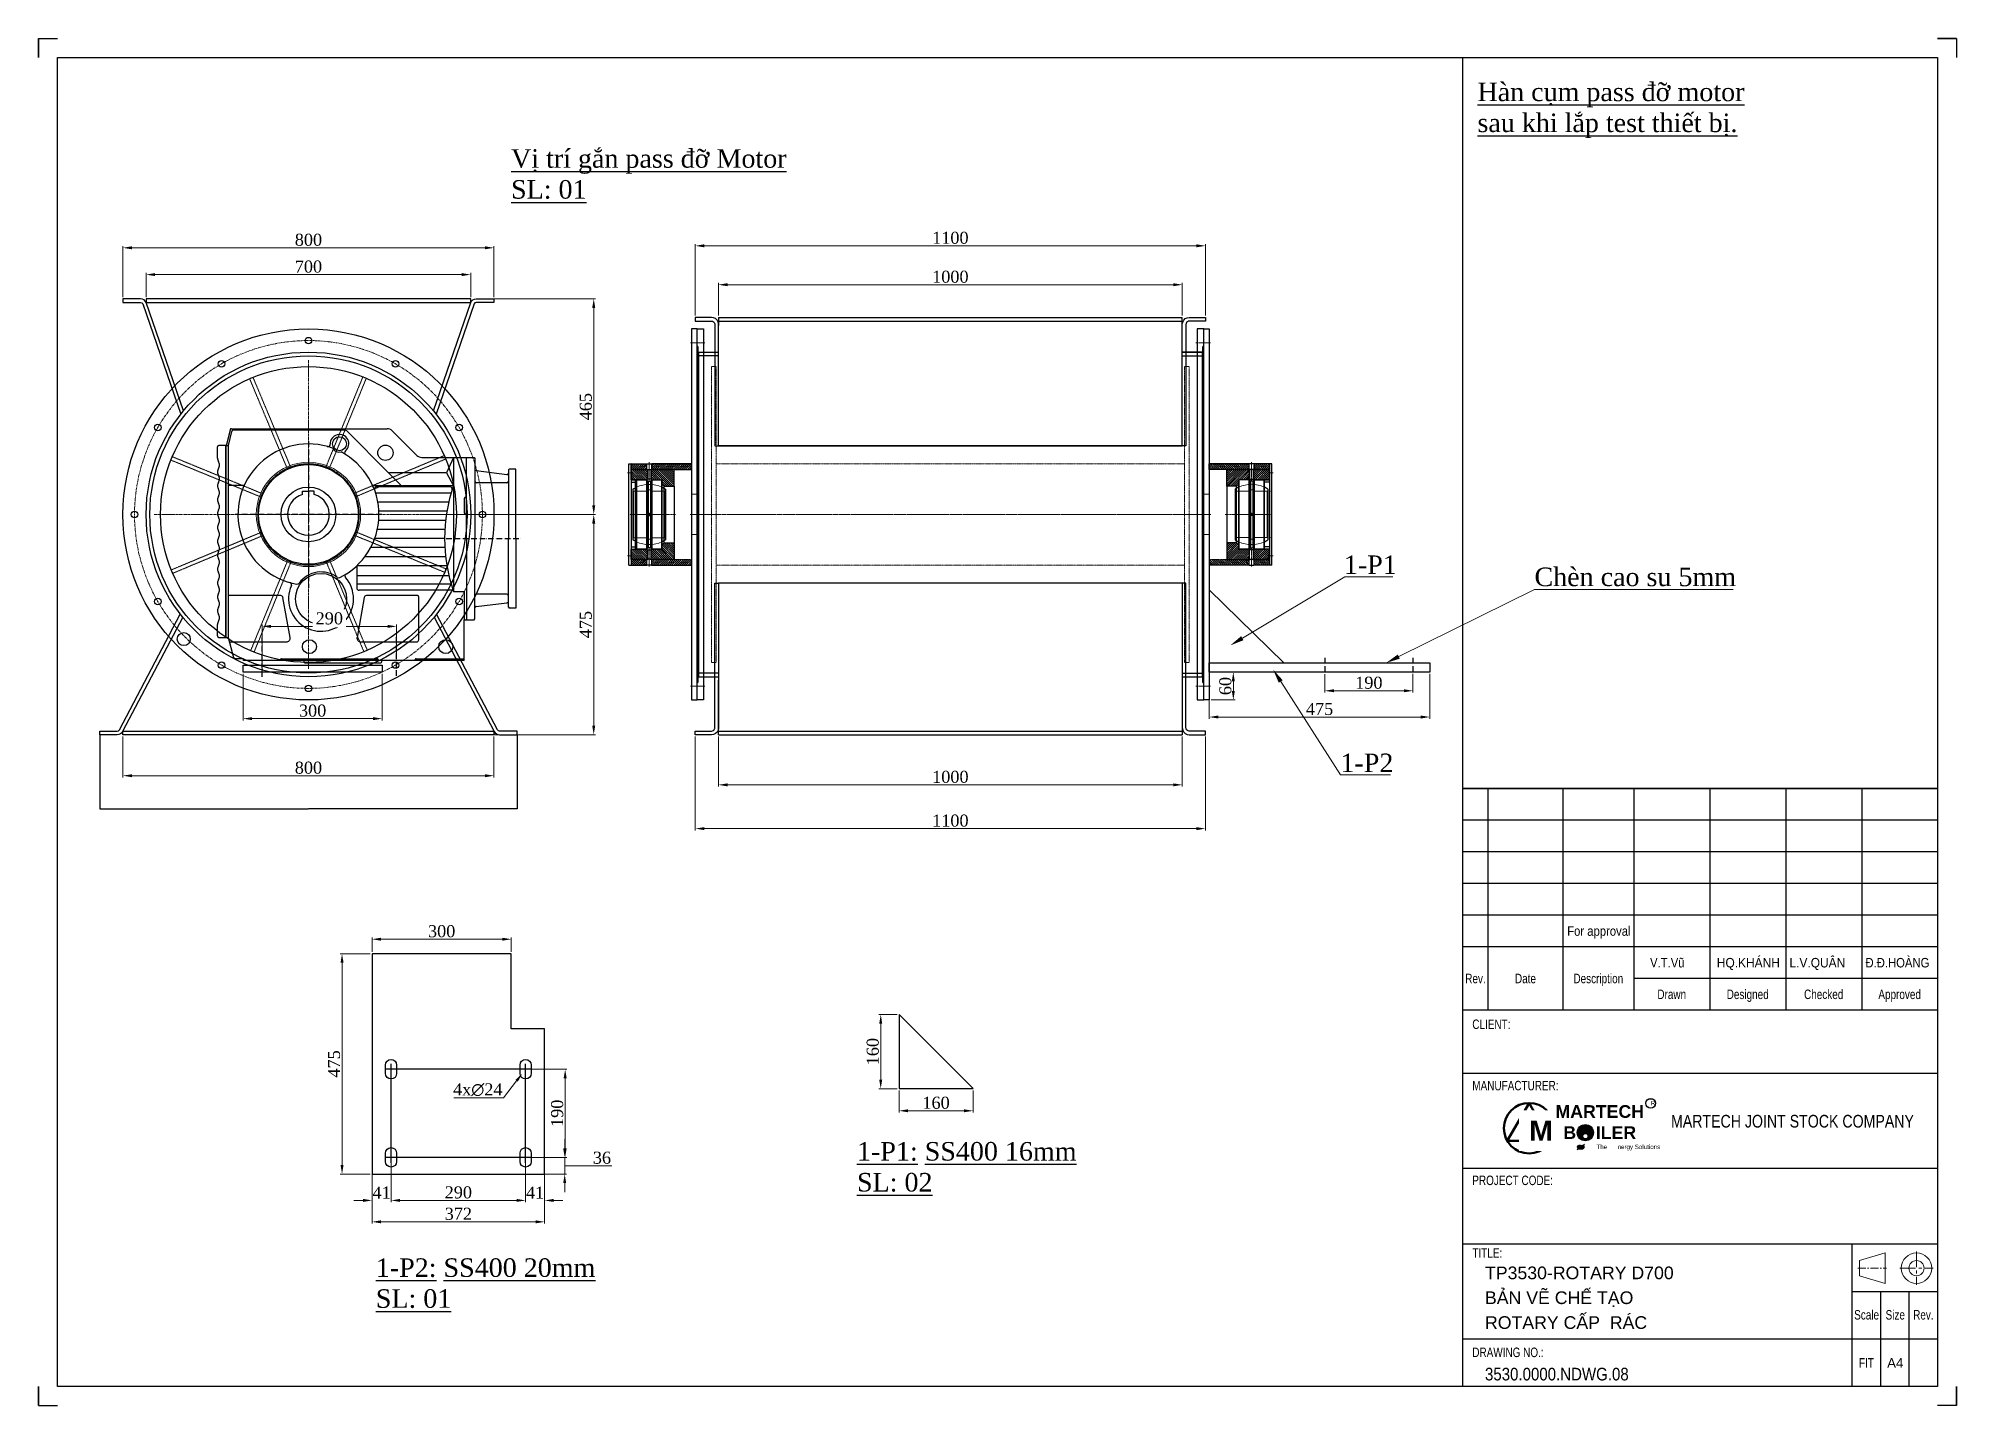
# Model space of a CAD drawing. Header units: inches. Extents: x 36705 to 45095, y -12195 to 29758.
# Drawn here: x 36924 to 41060, y 7468 to 10416 of the extents above; entities that cross this region are included whole.
import ezdxf
from ezdxf.enums import TextEntityAlignment as Align

# ---------------------------------------------------------------- set-up
doc = ezdxf.new("R2010")
doc.units = ezdxf.units.IN
doc.header["$MEASUREMENT"] = 0
for name, pattern in [('ACAD_ISO10W100', [18, 12, -3, 0, -3]), ('AM_ISO08W050x2', [9, 6, -0.75, 1.5, -0.75]), ('CENTER', [2, 1.25, -0.25, 0.25, -0.25]), ('HIDDEN', [0.375, 0.25, -0.125])]:
    doc.linetypes.add(name, pattern=pattern)
doc.layers.get('Defpoints').update_dxf_attribs({"lineweight": 5})
for name, color, linetype, lineweight in [('1.  0.2', 7, 'Continuous', 25), ('2d ConnectionPoints', 7, 'Continuous', 50), ('AM_0', 7, 'Continuous', 30), ('AM_3', 6, 'HIDDEN', 15), ('AM_4', 3, 'Continuous', 15), ('AM_5', 3, 'Continuous', 15), ('AM_7', 4, 'CENTER', 15), ('AM_8', 1, 'Continuous', 15), ('AM_9', 253, 'Continuous', 0), ('ĐƯỜNG TÂM', 8, 'CENTER', 5)]:
    doc.layers.add(name, color=color, linetype=linetype, lineweight=lineweight)
doc.layers.add('Không in', color=7, linetype='Continuous', lineweight=25, plot=False)
doc.layers.add('noname', color=250, linetype='Continuous')
doc.layers.add('TEXT', color=20, linetype='Continuous')
doc.styles.add('Chu va so', font='arial.ttf')
doc.styles.add('stad1', font='times.ttf')
doc.styles.get("Standard").update_dxf_attribs({"font": 'arial.ttf'})
doc.styles.add('TCVN', font='times.ttf')
doc.styles.add('TEXT', font='arial.ttf')
doc.dimstyles.new('AM_ANSI', dxfattribs={"dimtxt": 0.12, "dimasz": 0.12, "dimexe": 0.1, "dimexo": 0.05, "dimgap": 0.06, "dimtad": 0, "dimtih": 1, "dimtoh": 1, "dimdec": 4, "dimzin": 7, "dimdsep": 46, "dimtxsty": 'Standard', "dimcen": 0, "dimclrd": 256, "dimclre": 256, "dimclrt": 2, "dimadec": 0, "dimazin": 2, "dimtp": 0.1, "dimtm": 0.1, "dimtfac": 0.71, "dimtdec": 4, "dimtofl": 0, "dimtmove": 0, "dimatfit": 3, "dimfxl": 1, "dimtolj": 1, "dimtzin": 7, "dimlwd": -1, "dimlwe": -1, "dimarcsym": 1})
doc.dimstyles.new('Hien', dxfattribs={"dimtxt": 20, "dimasz": 15, "dimexe": 3, "dimexo": 3, "dimgap": 3, "dimtad": 1, "dimtoh": 1, "dimdec": 0, "dimzin": 0, "dimdsep": 46, "dimtxsty": 'TCVN', "dimcen": 0, "dimclrd": 8, "dimclre": 250, "dimclrt": 41, "dimadec": 0, "dimazin": 0, "dimtfac": 1, "dimtdec": 0, "dimtofl": 0, "dimtmove": 1, "dimatfit": 3, "dimfxl": 1, "dimtolj": 1, "dimtzin": 0, "dimlwd": 9, "dimlwe": 9, "dimarcsym": 0})
doc.dimstyles.new('Hien$0', dxfattribs={"dimtxt": 20, "dimasz": 17, "dimexe": 3, "dimexo": 3, "dimgap": 3, "dimtad": 1, "dimtoh": 1, "dimdec": 0, "dimzin": 0, "dimdsep": 46, "dimtxsty": 'TCVN', "dimcen": 0.09, "dimclrd": 8, "dimclre": 252, "dimclrt": 41, "dimadec": 0, "dimazin": 0, "dimtfac": 1, "dimtdec": 0, "dimtofl": 0, "dimtmove": 0, "dimatfit": 3, "dimfxl": 1, "dimtolj": 1, "dimtzin": 0, "dimlwd": 9, "dimlwe": 9, "dimarcsym": 0})

msp = doc.modelspace()

# ---------------------------------------------------------------- texts
at = {"color": 2, "char_height": 40, "width": 596.9389805, "attachment_point": 1, "style": 'stad1'}
for s, insert in [('\\A1;{\\LHàn cụm pass đỡ motor sau khi lắp test thiết bị.}', (40026.50787, 10320.76996, -13.05775)), ('\\A1;{\\LVị trí gắn pass đỡ Motor\\PSL: 01}', (37942.79901, 10177.18787))]:
    msp.add_mtext(s, dxfattribs=dict(at, insert=insert))

# ---------------------------------------------------------------- blocks, each defined once
blk = doc.blocks.new('KHUNG TEN A4 - TD - 13.2.2023')
for p, q in [((0, 216), (0, 213)), ((0, 213), (0, 216)), ((0, 216), (3, 216)), ((300, 216), (303, 216)), ((303, 216), (303, 213)), ((225, 92.48), (225, 213)), ((300, 97.48), (225, 97.48)), ((229, 62.5), (229, 97.48)), ((300, 92.48), (225, 92.48)), ((300, 87.48), (225, 87.48)), ((300, 82.48), (225, 82.48)), ((300, 77.48), (225, 77.48)), ((300, 72.48), (225, 72.48)), ((300, 67.48), (252, 67.48)), ((300, 18), (286.5, 18)), ((0, 3), (0, 0)), ((0, 0), (3, 0)), ((303, 3), (303, 0)), ((303, 0), (300, 0))]:
    blk.add_line(p, q)
at = {"lineweight": 25}
for p, q in [((240.8, 97.48, 0), (240.8, 62.5)), ((252, 97.48, 0), (252, 62.5, 0)), ((264, 97.48, 0), (264, 62.5, 0)), ((276, 97.48, 0), (276, 62.5, 0)), ((288, 97.48, 0), (288, 62.5, 0)), ((300, 62.5), (225, 62.5)), ((225, 52.5), (300, 52.5)), ((225, 37.5), (300, 37.5)), ((300, 28.19), (300, 3)), ((300, 25.5), (225, 25.5)), ((286.5, 3), (286.5, 25.5)), ((291, 18, 0), (291, 3, 0)), ((295.5, 3, 0), (295.5, 18, 0)), ((300, 10.5), (225, 10.5))]:
    blk.add_line(p, q, dxfattribs=at)
blk.add_lwpolyline([(3, 213), (300, 213), (300, 3), (3, 3)], close=True)
blk.add_lwpolyline([(225, 97.48), (300, 97.48), (300, 3), (225, 3)], close=True, dxfattribs=at)
at = {"lineweight": 50, "elevation": 0}
blk.add_lwpolyline([(235.47, 47.81), (232.02, 41.84), (238.92, 41.84)], close=True, dxfattribs=at)
at = {"color": 2, "lineweight": 20, "elevation": 0}
blk.add_lwpolyline([(287.67, 20.52), (291.72, 19.32), (291.72, 24.12), (287.67, 22.92)], close=True, dxfattribs=at)
at = {"lineweight": 50}
blk.add_circle((235.47, 43.83, 0), 3.98, dxfattribs=at)
at = {"color": 2, "lineweight": 20}
for radius in [2.4, 1.2]:
    blk.add_circle((296.66, 21.72, 0), radius, dxfattribs=at)
at = {"layer": '1.  0.2'}
for p, q in [((0, 216), (0, 213)), ((303, 216), (300, 216)), ((0, 0), (3, 0)), ((303, 0), (303, 3))]:
    blk.add_line(p, q, dxfattribs=at)
at = {"layer": 'Không in'}
for points in [[(0, 216), (3, 216)], [(303, 216), (303, 213)], [(0, 0), (0, 3)], [(303, 0), (300, 0)]]:
    blk.add_lwpolyline(points, dxfattribs=at)
at = {"layer": 'ĐƯỜNG TÂM', "lineweight": 0, "ltscale": 2}
for p, q in [((296.66, 24.36, 0), (296.66, 19.08, 0)), ((294.02, 21.72, 0), (299.3, 21.72, 0))]:
    blk.add_line(p, q, dxfattribs=at)
at = {"layer": 'ĐƯỜNG TÂM', "lineweight": 0}
blk.add_line((287.4, 21.72, 0), (291.94, 21.72, 0), dxfattribs=at)
at = {"color": 5, "style": 'Chu va so', "width": 0.75}
for s, p in [('Rev.', (227, 66.73)), ('Date', (234.9, 66.73, 0)), ('Description', (246.4, 66.73, 0)), ('Drawn', (258, 64.23, 0)), ('Designed', (270, 64.23)), ('Checked', (282, 64.23)), ('Approved', (294, 64.23, 0)), ('CLIENT:', (229.51, 59.5, 0.01)), ('PROJECT CODE:', (232.87, 34.84)), ('TITLE:', (228.87, 23.36, 0.02)), ('Scale', (288.78, 13.6, 0)), ('Size', (293.31, 13.6, 0)), ('Rev. ', (297.97, 13.6, 0)), ('DRAWING NO.:', (232.13, 7.67, 0.02)), ('FIT', (288.75, 6, 0))]:
    blk.add_text(s, height=1.5, dxfattribs=at).set_placement(p, align=Align.CENTER)
at = {"color": 5, "lineweight": 25, "insert": (249.34, 44.92, 0), "char_height": 2, "width": 55.4584, "attachment_point": 4, "style": 'Chu va so'}
blk.add_mtext('\\pxqc;{\\W0.8;MARTECH JOINT STOCK COMPANY}', dxfattribs=at)
at = {"width": 0.85}
for tag, p in [('REV4', (226.38, 94.23)), ('NGAY_REV04', (229.9, 94.23)), ('DESCRIPTION_4', (241.49, 94.23, 0)), ('DESCRIPTION_3', (241.49, 89.23, 0)), ('DESCRIPTION_2', (241.49, 84.23, 0)), ('DESCRIPTION_1', (241.49, 79.23, 0)), ('DESCRIPTION_0', (241.49, 74.23, 0))]:
    blk.add_attdef(tag, p, '', height=1.5, dxfattribs=at)
at = {"layer": 'TEXT', "ltscale": 0.1, "style": 'Chu va so'}
for tag, p, height, width in [('REV3', (226.38, 89.23), 1.5, 0.85), ('NGAY_REV03', (229.9, 89.23), 1.5, 0.85), ('REV2', (226.38, 84.23), 1.5, 0.85), ('NGAY_REV02', (229.9, 84.23), 1.5, 0.85), ('REV1', (226.38, 79.23), 1.5, 0.85), ('NGAY_REV01', (229.9, 79.23), 1.5, 0.85), ('REV0', (226.38, 74.23), 1.5, 0.85), ('NGAY_REV0', (229.9, 74.23), 1.5, 0.85), ('NGUOI_VE', (252.6, 69.23), 1.5, 0.85), ('NGUOI_KIEM_1', (264.6, 69.23), 1.5, 0.9), ('NGUOI_KIEM_2', (276.6, 69.23), 1.5, 0.9), ('STT-BV', (232.09, 3.98), 2, 0.85)]:
    blk.add_attdef(tag, p, '', height=height, dxfattribs=dict(at, width=width))
at = {"layer": 'TEXT', "ltscale": 0.1, "width": 0.85}
blk.add_attdef('NGUOI_DUYET', (288.6, 69.23), '', height=1.5, dxfattribs=at)
at = {"layer": 'TEXT', "lineweight": 25, "ltscale": 0.1, "style": 'Chu va so'}
for tag, p, height in [('PROJECT_CODE', (231.95, 28.65), 3.6), ('TITLE1', (231.95, 19.98), 2), ('TITLE2', (231.95, 16.05), 2), ('TITLE3', (231.95, 12.12), 2)]:
    blk.add_attdef(tag, p, '', height=height, dxfattribs=at)
at = {"layer": 'TEXT', "ltscale": 0.1, "style": 'Chu va so'}
for tag, p in [('A4_A4', (292.03, 6, 0)), ('REV.', (297.2, 6, 0))]:
    blk.add_attdef(tag, p, '', height=1.5, dxfattribs=at)
at = {"insert": (235.49, 45.04, 0), "char_height": 3.2046, "attachment_point": 1, "style": 'TEXT', "bg_fill": 2}
blk.add_mtext('\\pxqc;{\\fArial|b1|i0|c0|p34;M}', dxfattribs=at)
at = {"insert": (239.73, 47.47, 0), "char_height": 2.0029, "width": 13.7942, "attachment_point": 1, "style": 'TEXT', "bg_fill": 2}
blk.add_mtext('\\pxqc;{\\fArial|b1|i0|c0|p34;MARTECH\\PB    ILER}', dxfattribs=at)
h = blk.add_hatch(color=256)
h.dxf.hatch_style = 1
edge = h.paths.add_edge_path()
edge.add_spline(control_points=[(243.08, 40.7), (243.14, 40.74), (243.38, 40.91), (243.88, 40.67), (244.11, 40.95), (244.2, 41.06)], knot_values=[0, 0, 0, 0, 0.315535, 1.31207, 1.873609, 1.873609, 1.873609, 1.873609], degree=3, periodic=0)
edge.add_spline(control_points=[(244.2, 41.06), (244.13, 40.99), (243.86, 40.75), (243.31, 41.04), (243.12, 40.75), (243.08, 40.7)], knot_values=[0, 0, 0, 0, 0.411397, 1.576501, 1.877595, 1.877595, 1.877595, 1.877595], degree=3, periodic=0)
edge = h.paths.add_edge_path()
edge.add_spline(control_points=[(243.08, 40.45), (243.14, 40.49), (243.38, 40.67), (243.88, 40.42), (244.11, 40.71), (244.2, 40.81)], knot_values=[0, 0, 0, 0, 0.315535, 1.31207, 1.873609, 1.873609, 1.873609, 1.873609], degree=3, periodic=0)
edge.add_spline(control_points=[(244.2, 40.81), (244.13, 40.75), (243.86, 40.5), (243.31, 40.79), (243.12, 40.51), (243.08, 40.45)], knot_values=[0, 0, 0, 0, 0.411397, 1.576501, 1.877595, 1.877595, 1.877595, 1.877595], degree=3, periodic=0)
at = {"color": 7}
for centre in [(243.32, 43.43, 0), (243.32, 43.13, 0), (243.46, 42.8, 0), (243.62, 43.43, 0), (243.62, 43.13, 0), (243.71, 42.5, 0), (243.76, 42.8, 0), (243.92, 43.43, 0), (243.92, 43.13, 0), (244.22, 43.43, 0), (244.52, 43.43, 0), (244.82, 43.43, 0), (245.12, 43.43, 0), (245.41, 43.43, 0)]:
    blk.add_circle(centre, 0.121, dxfattribs=at)
for points in [[(243.08, 40.93, 0), (243.21, 41.08, 0), (243.98, 41.13, 0), (244.2, 41.29, 0)], [(243.08, 40.93, 0), (243.26, 41.04, 0), (243.92, 41.04, 0), (244.2, 41.29, 0)], [(243.08, 40.7, 0), (243.21, 40.85, 0), (243.98, 40.9, 0), (244.2, 41.06, 0)], [(243.08, 40.7, 0), (243.26, 40.8, 0), (243.92, 40.81, 0), (244.2, 41.06, 0)], [(243.08, 40.45, 0), (243.21, 40.6, 0), (243.98, 40.65, 0), (244.2, 40.81, 0)], [(243.08, 40.45, 0), (243.26, 40.55, 0), (243.92, 40.56, 0), (244.2, 40.81, 0)]]:
    blk.add_spline(points, degree=3)
at = {"color": 5, "style": 'Chu va so', "width": 0.75}
blk.add_text('MANUFACTURER:', height=1.5, dxfattribs=at).set_placement((233.31, 49.81, 0.01), align=Align.CENTER)
at = {"char_height": 0.701, "attachment_point": 1, "style": 'TEXT', "bg_fill": 2}
for s, insert in [('\\pxqc;R', (254.7, 48.14, 0)), ('\\pxqc;The      nergy Solutions', (246.12, 41.23, 0))]:
    blk.add_mtext(s, dxfattribs=dict(at, insert=insert))
at = {"layer": 'AM_8'}
h = blk.add_hatch(color=7, dxfattribs=at)
edge = h.paths.add_edge_path()
edge.add_arc((244.35, 43.13), 1.28, 191.4592, 461.3375)
edge.add_arc((244.35, 43.13), 1.28, 101.3375, 191.4592)
edge = h.paths.add_edge_path(flags=16)
edge.add_arc((243.71, 42.5), 0.121, -289.458, 11.4592, ccw=False)
edge.add_arc((243.71, 42.5), 0.121, 11.4592, 70.542, ccw=False)
edge = h.paths.add_edge_path(flags=16)
edge.add_arc((245.41, 43.13), 0.121, -211.5113, 11.4592, ccw=False)
edge.add_arc((245.41, 43.13), 0.121, 11.4592, 148.4887, ccw=False)
edge = h.paths.add_edge_path(flags=16)
edge.add_arc((243.46, 42.8), 0.121, -304.2526, 11.4592, ccw=False)
edge.add_arc((243.46, 42.8), 0.121, 11.4592, 55.7474, ccw=False)
edge = h.paths.add_edge_path(flags=16)
edge.add_arc((245.41, 43.43), 0.121, -200.2428, 11.4592, ccw=False)
edge.add_arc((245.41, 43.43), 0.121, 11.4592, 159.7572, ccw=False)
edge = h.paths.add_edge_path(flags=16)
edge.add_arc((245.12, 43.13), 0.121, -219.051, 11.4592, ccw=False)
edge.add_arc((245.12, 43.13), 0.121, 11.4592, 140.949, ccw=False)
edge = h.paths.add_edge_path(flags=16)
edge.add_arc((243.76, 42.8), 0.121, -292.0311, 11.4592, ccw=False)
edge.add_arc((243.76, 42.8), 0.121, 11.4592, 67.9689, ccw=False)
edge = h.paths.add_edge_path(flags=16)
edge.add_arc((243.32, 43.13), 0.121, -319.4544, 11.4592, ccw=False)
edge.add_arc((243.32, 43.13), 0.121, 11.4592, 40.5456, ccw=False)
edge = h.paths.add_edge_path(flags=16)
edge.add_arc((245.12, 43.43), 0.121, -206.0119, 11.4592, ccw=False)
edge.add_arc((245.12, 43.43), 0.121, 11.4592, 153.9881, ccw=False)
edge = h.paths.add_edge_path(flags=16)
edge.add_arc((244.37, 42.57), 0.434, -262.499, 11.4592, ccw=False)
edge.add_arc((244.37, 42.57), 0.434, 11.4592, 97.501, ccw=False)
edge = h.paths.add_edge_path(flags=16)
edge.add_arc((243.32, 43.43), 0.121, -332.7707, 11.4592, ccw=False)
edge.add_arc((243.32, 43.43), 0.121, 11.4592, 27.2293, ccw=False)
edge = h.paths.add_edge_path(flags=16)
edge.add_arc((244.82, 43.13), 0.121, -230.166, 11.4592, ccw=False)
edge.add_arc((244.82, 43.13), 0.121, 11.4592, 129.834, ccw=False)
edge = h.paths.add_edge_path(flags=16)
edge.add_arc((243.62, 43.13), 0.121, -307.6137, 11.4592, ccw=False)
edge.add_arc((243.62, 43.13), 0.121, 11.4592, 52.3863, ccw=False)
edge = h.paths.add_edge_path(flags=16)
edge.add_arc((244.52, 43.13), 0.121, -246.4575, 11.4592, ccw=False)
edge.add_arc((244.52, 43.13), 0.121, 11.4592, 113.5425, ccw=False)
edge = h.paths.add_edge_path(flags=16)
edge.add_arc((243.92, 43.13), 0.121, -290.4056, 11.4592, ccw=False)
edge.add_arc((243.92, 43.13), 0.121, 11.4592, 69.5944, ccw=False)
edge = h.paths.add_edge_path(flags=16)
edge.add_arc((244.82, 43.43), 0.121, -215.7954, 11.4592, ccw=False)
edge.add_arc((244.82, 43.43), 0.121, 11.4592, 144.2046, ccw=False)
edge = h.paths.add_edge_path(flags=16)
edge.add_arc((244.22, 43.13), 0.121, -268.4837, 11.4592, ccw=False)
edge.add_arc((244.22, 43.13), 0.121, 11.4592, 91.5163, ccw=False)
edge = h.paths.add_edge_path(flags=16)
edge.add_arc((243.62, 43.43), 0.121, -322.0207, 11.4592, ccw=False)
edge.add_arc((243.62, 43.43), 0.121, 11.4592, 37.9793, ccw=False)
edge = h.paths.add_edge_path(flags=16)
edge.add_arc((244.22, 43.43), 0.121, -267.4803, 11.4592, ccw=False)
edge.add_arc((244.22, 43.43), 0.121, 11.4592, 92.5197, ccw=False)
edge = h.paths.add_edge_path(flags=16)
edge.add_arc((244.52, 43.43), 0.121, -234.0834, 11.4592, ccw=False)
edge.add_arc((244.52, 43.43), 0.121, 11.4592, 125.9166, ccw=False)
edge = h.paths.add_edge_path(flags=16)
edge.add_arc((243.92, 43.43), 0.121, -301.7345, 11.4592, ccw=False)
edge.add_arc((243.92, 43.43), 0.121, 11.4592, 58.2655, ccw=False)
blk.add_circle((254.66, 47.77, 0), 0.763)
at = {"color": 7}
for centre, radius in [((244.35, 43.13, 0), 1.28), ((244.37, 42.57, 0), 0.434), ((244.22, 43.13, 0), 0.121), ((244.52, 43.13, 0), 0.121), ((244.82, 43.13, 0), 0.121), ((245.12, 43.13, 0), 0.121), ((245.41, 43.13, 0), 0.121)]:
    blk.add_circle(centre, radius, dxfattribs=at)
blk = doc.blocks.new('*U10')
blk.add_circle((0, 0), 7)
blk = doc.blocks.new('*U11')
at = {"color": 0, "linetype": 'ByBlock', "lineweight": -2, "transparency": 16777216}
blk.add_blockref('*U10', (1323.8, 52735.6), dxfattribs=at)
for p, rotation in [((1136.3, 52685.4), 30), ((1511.3, 52685.4), 329.9999999999999), ((999, 52548.1), 59.99999999999999), ((1648.6, 52548.1), 300.0000000000001), ((948.8, 52360.6), 90), ((1698.8, 52360.6), 270), ((999, 52173.1), 120), ((1648.6, 52173.1), 240), ((1136.3, 52035.9), 150), ((1511.3, 52035.9), 210), ((1323.8, 51985.6), 180)]:
    blk.add_blockref('*U10', p, dxfattribs=dict(at, rotation=rotation))
blk = doc.blocks.new('*U5')
at = {"layer": 'AM_3', "ltscale": 3}
blk.add_lwpolyline([(44.1, -95.1), (-36.8, 98.2), (-44.1, 95.1), (36.8, -98.2)], close=True, dxfattribs=at)
blk = doc.blocks.new('*U6')
at = {"color": 0, "linetype": 'ByBlock', "lineweight": -2, "transparency": 16777216}
blk.add_blockref('*U5', (1241, 52558.3), dxfattribs=at)
for p, rotation in [((1405, 52558.9), 314.9999999999999), ((1125.5, 52441.9), 44.99999999999999), ((1521.4, 52443.4), 270), ((1522, 52279.4), 225), ((1126.2, 52277.9), 89.99999999999999), ((1242.6, 52162.4), 134.9999999999999), ((1406.5, 52163), 180)]:
    blk.add_blockref('*U5', p, dxfattribs=dict(at, rotation=rotation))
blk = doc.blocks.new('ff')
blk.add_circle((1323.8, 52360.6), 319)
at = {"layer": 'AM_3', "ltscale": 3}
blk.add_circle((1323.8, 52360.6), 109.5, dxfattribs=at)
at = {"layer": 'AM_7', "ltscale": 4}
for q in [(1323.8, 52694.5), (990, 52360.6), (1657.6, 52360.6), (1323.8, 52026.8)]:
    blk.add_line((1323.8, 52360.6), q, dxfattribs=at)
blk.add_blockref('*U6', (0, 0))
blk = doc.blocks.new('lfds')
at = {"elevation": 0}
for points in [[(-17568058.1, -5718544.5), (-17568138.4, -5718310.9, 0.303273), (-17568150.4, -5718302.8), (-17568188.6, -5718302.8), (-17568188.6, -5718310.8), (-17568150.4, -5718310.8, -0.303273), (-17568145.8, -5718313.9), (-17568063.9, -5718551.6)], [(-17567519.1, -5718544.5), (-17567438.8, -5718310.9, -0.303273), (-17567426.8, -5718302.8), (-17567388.6, -5718302.8), (-17567388.6, -5718310.8), (-17567426.8, -5718310.8, 0.303273), (-17567431.4, -5718313.9), (-17567513.4, -5718551.6)], [(-17568059.4, -5718989.6), (-17568189.2, -5719235.9, -0.278346), (-17568200.7, -5719242.8), (-17568238.6, -5719242.8), (-17568238.6, -5719234.8), (-17568200.7, -5719234.8, 0.278346), (-17568196.3, -5719232.2), (-17568064.9, -5718982.8)], [(-17567517.8, -5718989.6), (-17567388.1, -5719235.9, 0.278346), (-17567376.6, -5719242.8), (-17567338.6, -5719242.8), (-17567338.6, -5719234.8), (-17567376.6, -5719234.8, -0.278346), (-17567381, -5719232.2), (-17567512.4, -5718982.8)]]:
    blk.add_lwpolyline(points, format="xyb", dxfattribs=at)
for points in [[(-17568138.6, -5718302.8), (-17568138.6, -5718310.8), (-17567438.6, -5718310.8), (-17567438.6, -5718302.8)], [(-17568188.6, -5719234.8), (-17567388.6, -5719234.8), (-17567388.6, -5719242.8), (-17568188.6, -5719242.8)]]:
    blk.add_lwpolyline(points, close=True, dxfattribs=at)
for radius in [400, 350]:
    blk.add_circle((-17567788.6, -5718767.8, 0), radius)
at = {"color": 1}
blk.add_circle((-17567788.6, -5718767.8, 0), 342, dxfattribs=at)
at = {"layer": 'AM_5'}
blk.add_circle((-17567788.6, -5718767.8, 0), 112.5, dxfattribs=at)
at = {"layer": 'AM_7', "ltscale": 5}
blk.add_circle((-17567788.6, -5718767.8, 0), 375, dxfattribs=at)
for name in ['*U11', 'ff']:
    blk.add_blockref(name, (-17569112.4, -5771128.5, 0))
blk = doc.blocks.new('1_GE_100_ES_2RS_ir_0_in_SKF_GE_100_ES_2RS_4')
at = {"layer": 'AM_0'}
for p, q in [((-35, 54.8), (-35, -54.8)), ((35, 54.8), (35, -54.8))]:
    blk.add_line(p, q, dxfattribs=at)
for start, end in [(115.029, 122.579), (57.421, 64.971), (237.421, 244.971), (295.029, 302.579)]:
    blk.add_arc((0, 0), 65, start, end, dxfattribs=at)
at = {"layer": 'AM_7'}
blk.add_line((-38.5, 0), (38.5, 0), dxfattribs=at)
at = {"layer": 'AM_9'}
for p, q in [((-5.7, 50), (-34, 50)), ((-34, 50), (-34, -50)), ((-5.7, 50), (-5.7, -50)), ((34, 50), (5.7, 50)), ((5.7, 50), (5.7, -50)), ((34, 50), (34, -50)), ((-34, -50), (-5.7, -50)), ((5.7, -50), (34, -50))]:
    blk.add_line(p, q, dxfattribs=at)
for centre, radius, start, end in [((-34, 51), 1, 180, 270), ((0, 0), 65, 64.971, 115.029), ((0, 46.5), 6.64, 31.7187, 148.2813), ((34, 51), 1, 270, 360), ((0, 0), 2.5, 176.547, 191.5772), ((0, 0), 2.5, 74.2513, 90), ((0, 0), 2.5, 348.4479, 2.5024), ((-34, -51), 1, 90, 180), ((0, 0), 65, 244.971, 295.029), ((0, -46.5), 6.64, 211.7187, 328.2813), ((34, -51), 1, 0, 90)]:
    blk.add_arc(centre, radius, start, end, dxfattribs=at)
blk = doc.blocks.new('2_GE_100_ES_2RS_or_0_in_SKF_GE_100_ES_2RS_4')
at = {"layer": 'AM_0'}
for p, q in [((-27.5, 74), (-27.5, -74)), ((-5.8, 75), (-26.5, 75)), ((-2.5, 72.1), (-5.8, 75)), ((-5.8, 75), (-5.8, -75)), ((2.5, 72.1), (-2.5, 72.1)), ((-2.5, 72.1), (-2.5, -72.1)), ((5.8, 75), (2.5, 72.1)), ((2.5, 72.1), (2.5, -72.1)), ((5.8, 75), (5.8, -75)), ((26.5, 75), (5.8, 75)), ((27.5, 74), (27.5, -74)), ((-26.5, -75), (-5.8, -75)), ((-5.8, -75), (-2.5, -72.1)), ((-2.5, -72.1), (2.5, -72.1)), ((2.5, -72.1), (5.8, -75)), ((5.8, -75), (26.5, -75))]:
    blk.add_line(p, q, dxfattribs=at)
for points in [[(-2.5, 0), (-2.5, 0), (-2.5, 0.4), (-2.4, 0.9), (-2.2, 1.2), (-1.9, 1.6), (-1.6, 1.9), (-1.3, 2.1), (-0.9, 2.3), (-0.5, 2.4), (0, 2.5), (0.4, 2.5), (0.8, 2.4), (1.2, 2.2), (1.6, 2), (1.9, 1.7), (2.1, 1.3), (2.3, 1), (2.4, 0.5), (2.5, 0)], [(2.5, 0), (2.5, -0.3), (2.4, -0.7), (2.2, -1.1), (2, -1.5), (1.8, -1.8), (1.4, -2), (1.1, -2.3), (0.7, -2.4), (0.3, -2.5), (-0.2, -2.5), (-0.6, -2.4), (-1, -2.3), (-1.3, -2.1), (-1.7, -1.9), (-2, -1.5), (-2.2, -1.2), (-2.4, -0.8), (-2.5, -0.4), (-2.5, 0)]]:
    blk.add_lwpolyline(points, dxfattribs=at)
for centre, start, end in [((-26.5, 74), 90, 180), ((26.5, 74), 0, 90), ((-26.5, -74), 180, 270), ((26.5, -74), 270, 360)]:
    blk.add_arc(centre, 1, start, end, dxfattribs=at)
at = {"layer": 'AM_4'}
for p, q in [((-26.5, 75), (-26.5, -75)), ((26.5, 75), (26.5, -75))]:
    blk.add_line(p, q, dxfattribs=at)
at = {"layer": 'AM_9'}
for start, end in [(64.971, 115.029), (244.971, 295.029)]:
    blk.add_arc((0, 0), 65, start, end, dxfattribs=at)
blk = doc.blocks.new('LK')
at = {"layer": '2d ConnectionPoints'}
blk.add_point((22303.5, 33830.6), dxfattribs=at)
blk.add_point((22303.5, 33830.6), dxfattribs=at)
for name in ['1_GE_100_ES_2RS_ir_0_in_SKF_GE_100_ES_2RS_4', '2_GE_100_ES_2RS_or_0_in_SKF_GE_100_ES_2RS_4']:
    blk.add_blockref(name, (22303.5, 33830.6))
blk = doc.blocks.new('klfjds')
at = {"true_color": 0xf1eb1f}
h = blk.add_hatch(dxfattribs=at)
h.set_pattern_fill('ANSI31', color=2, scale=25, angle=90)
h.paths.add_polyline_path([(6021.4, 33210.6), (6021.4, 33197.9), (6106.6, 33197.9), (6106.6, 33210.6)])
h.paths.add_polyline_path([(6118.2, 33210.6), (6118.2, 33197.9), (6151.4, 33197.9), (6151.4, 33210.6)])
at = {"true_color": 0xcd2027}
h = blk.add_hatch(dxfattribs=at)
h.set_pattern_fill('ANSI31', color=242, scale=25)
edge = h.paths.add_edge_path()
edge.add_spline(control_points=[(6108.4, 33197.8), (6108.2, 33197.8), (6108, 33197.9), (6107.6, 33197.9), (6107.4, 33197.9), (6107.4, 33197.9)], knot_values=[2.26088, 2.26088, 2.26088, 2.26088, 2.379631, 2.379631, 2.568038, 2.568038, 2.568038, 2.568038], degree=3, periodic=0)
edge.add_line((6107.4, 33197.9), (6058.9, 33197.9))
edge.add_line((6058.9, 33197.9), (6058.9, 33162.1))
edge.add_line((6058.9, 33162.1), (6079.9, 33162.1))
edge.add_line((6079.9, 33162.1), (6084.9, 33167.1))
edge.add_line((6084.9, 33167.1), (6084.9, 33174.1))
edge.add_line((6084.9, 33174.1), (6084.9, 33176.1))
edge.add_line((6084.9, 33176.1), (6107.4, 33176.1))
edge.add_line((6107.4, 33176.1), (6107.4, 33177.6))
edge.add_line((6107.4, 33177.6), (6108.4, 33177.6))
edge.add_line((6108.4, 33177.6), (6108.4, 33197.8))
edge = h.paths.add_edge_path()
edge.add_spline(control_points=[(6117.4, 33197.9), (6117.4, 33197.9), (6117.3, 33197.9), (6116.9, 33197.9), (6116.7, 33197.8), (6116.4, 33197.8)], knot_values=[0.446468, 0.446468, 0.446468, 0.446468, 0.634867, 0.634867, 0.753618, 0.753618, 0.753618, 0.753618], degree=3, periodic=0)
edge.add_line((6116.4, 33197.8), (6116.4, 33177.6))
edge.add_line((6116.4, 33177.6), (6117.4, 33177.6))
edge.add_line((6117.4, 33177.6), (6117.4, 33176.1))
edge.add_line((6117.4, 33176.1), (6151.4, 33176.1))
edge.add_line((6151.4, 33176.1), (6151.4, 33197.9))
edge.add_line((6151.4, 33197.9), (6117.4, 33197.9))
edge = h.paths.add_edge_path()
edge.add_spline(control_points=[(6107.4, 33004.3), (6107.4, 33004.3), (6107.6, 33004.3), (6108, 33004.3), (6108.2, 33004.3), (6108.4, 33004.4)], knot_values=[0.446468, 0.446468, 0.446468, 0.446468, 0.634875, 0.634875, 0.753627, 0.753627, 0.753627, 0.753627], degree=3, periodic=0)
edge.add_line((6108.4, 33004.4), (6108.4, 33024.6))
edge.add_line((6108.4, 33024.6), (6107.4, 33024.6))
edge.add_line((6107.4, 33024.6), (6107.4, 33026.1))
edge.add_line((6107.4, 33026.1), (6084.9, 33026.1))
edge.add_line((6084.9, 33026.1), (6084.9, 33028.1))
edge.add_line((6084.9, 33028.1), (6084.9, 33035.1))
edge.add_line((6084.9, 33035.1), (6079.9, 33040.1))
edge.add_line((6079.9, 33040.1), (6058.9, 33040.1))
edge.add_line((6058.9, 33040.1), (6058.9, 33035.1))
edge.add_line((6058.9, 33035.1), (6058.9, 33004.3))
edge.add_line((6058.9, 33004.3), (6107.4, 33004.3))
edge = h.paths.add_edge_path()
edge.add_spline(control_points=[(6116.4, 33004.4), (6116.7, 33004.3), (6116.9, 33004.3), (6117.3, 33004.3), (6117.4, 33004.3), (6117.4, 33004.3)], knot_values=[2.26088, 2.26088, 2.26088, 2.26088, 2.379631, 2.379631, 2.568038, 2.568038, 2.568038, 2.568038], degree=3, periodic=0)
edge.add_line((6117.4, 33004.3), (6151.4, 33004.3))
edge.add_line((6151.4, 33004.3), (6151.4, 33026.1))
edge.add_line((6151.4, 33026.1), (6117.4, 33026.1))
edge.add_line((6117.4, 33026.1), (6117.4, 33024.6))
edge.add_line((6117.4, 33024.6), (6116.4, 33024.6))
edge.add_line((6116.4, 33024.6), (6116.4, 33004.4))
at = {"true_color": 0xf1eb1f}
h = blk.add_hatch(dxfattribs=at)
h.set_pattern_fill('ANSI31', color=2, scale=25, angle=90)
h.paths.add_polyline_path([(6106.6, 32991.6), (6021.4, 32991.6), (6021.4, 33004.3), (6106.6, 33004.3)])
h.paths.add_polyline_path([(6151.4, 32991.6), (6118.2, 32991.6), (6118.2, 33004.3), (6151.4, 33004.3)])
at = {"ltscale": 0.02}
for p, q in [((6107.4, 33176.1), (6084.9, 33176.1)), ((6084.9, 33026.1), (6084.9, 33176.1)), ((6107.4, 33177.6), (6107.4, 33024.6)), ((6108.4, 33177.6), (6107.4, 33177.6)), ((6108.4, 33177.6), (6108.4, 33197.9)), ((6116.4, 33177.6), (6116.4, 33197.9)), ((6151.4, 33197.9), (6116.4, 33197.9)), ((6117.4, 33177.6), (6116.4, 33177.6)), ((6117.4, 33177.6), (6117.4, 33024.6)), ((6151.4, 33176.1), (6117.4, 33176.1)), ((6151.4, 33197.9), (6151.4, 33004.3)), ((6107.4, 33026.1), (6084.9, 33026.1)), ((6108.4, 33024.6), (6107.4, 33024.6)), ((6108.4, 33004.3), (6108.4, 33024.6)), ((6116.4, 33004.3), (6116.4, 33024.6)), ((6117.4, 33024.6), (6116.4, 33024.6)), ((6151.4, 33026.1), (6117.4, 33026.1)), ((6151.4, 33004.3), (6116.4, 33004.3))]:
    blk.add_line(p, q, dxfattribs=at)
for p, q in [((6058.9, 33162.1), (6058.9, 33037.1)), ((6079.9, 33162.1), (6084.9, 33167.1)), ((6079.9, 33040.1), (6079.9, 33162.1)), ((6079.9, 33040.1), (6084.9, 33035.1))]:
    blk.add_line(p, q)
for points in [[(6021.4, 33210.6), (6106.6, 33210.6), (6106.6, 33197.9), (6021.4, 33197.9)], [(6151.4, 33210.6), (6118.2, 33210.6), (6118.2, 33197.9), (6151.4, 33197.9)]]:
    blk.add_lwpolyline(points, close=True)
for points in [[(6080, 33162.1), (6058.9, 33162.1), (6058.9, 33197.9), (6108.4, 33197.9), (6108.4, 33177.6), (6107.4, 33177.6), (6107.4, 33176.1), (6084.9, 33176.1), (6084.9, 33174.1), (6084.9, 33174.1), (6084.9, 33165.1)], [(6151.4, 33197.9), (6116.4, 33197.9)], [(6079.9, 33040.1), (6058.9, 33040.1), (6058.9, 33004.3), (6108.4, 33004.3), (6108.4, 33024.6), (6107.4, 33024.6), (6107.4, 33026.1), (6084.9, 33026.1), (6084.9, 33028.1), (6084.9, 33028.1), (6084.9, 33037.1)]]:
    blk.add_lwpolyline(points, dxfattribs=at)
for points, knots in [([(6116.4, 33197.9), (6116.4, 33197.9), (6116.3, 33197.9), (6115.9, 33197.9), (6115.6, 33197.9), (6114.9, 33197.8), (6114.5, 33197.8), (6113.5, 33197.8), (6112.9, 33197.8), (6111.9, 33197.8), (6111.4, 33197.8), (6110.4, 33197.8), (6110, 33197.8), (6109.2, 33197.9), (6108.9, 33197.9), (6108.5, 33197.9), (6108.4, 33197.9), (6108.4, 33197.9)], [0.602832, 0.602832, 0.602832, 0.602832, 0.75354, 0.75354, 0.904248, 0.904248, 1.054956, 1.054956, 1.205664, 1.205664, 1.356372, 1.356372, 1.50708, 1.50708, 1.657788, 1.657788, 1.808496, 1.808496, 1.808496, 1.808496]), ([(6108.4, 33177.6), (6108.4, 33177.6), (6108.5, 33177.6), (6108.9, 33177.6), (6109.2, 33177.5), (6110, 33177.5), (6110.4, 33177.5), (6111.4, 33177.5), (6111.9, 33177.4), (6112.9, 33177.4), (6113.5, 33177.5), (6114.5, 33177.5), (6114.9, 33177.5), (6115.6, 33177.5), (6115.9, 33177.6), (6116.3, 33177.6), (6116.4, 33177.6), (6116.4, 33177.6)], [0.602936, 0.602936, 0.602936, 0.602936, 0.753669, 0.753669, 0.904403, 0.904403, 1.055137, 1.055137, 1.205871, 1.205871, 1.356605, 1.356605, 1.507339, 1.507339, 1.658073, 1.658073, 1.808807, 1.808807, 1.808807, 1.808807]), ([(6116.4, 33024.6), (6116.4, 33024.6), (6116.3, 33024.6), (6115.9, 33024.6), (6115.6, 33024.6), (6114.9, 33024.7), (6114.5, 33024.7), (6113.5, 33024.7), (6112.9, 33024.7), (6111.9, 33024.7), (6111.4, 33024.7), (6110.4, 33024.7), (6110, 33024.7), (6109.2, 33024.6), (6108.9, 33024.6), (6108.5, 33024.6), (6108.4, 33024.6), (6108.4, 33024.6)], [0.602936, 0.602936, 0.602936, 0.602936, 0.753669, 0.753669, 0.904403, 0.904403, 1.055137, 1.055137, 1.205871, 1.205871, 1.356605, 1.356605, 1.507339, 1.507339, 1.658073, 1.658073, 1.808807, 1.808807, 1.808807, 1.808807]), ([(6108.4, 33004.3), (6108.4, 33004.3), (6108.5, 33004.3), (6108.9, 33004.3), (6109.2, 33004.3), (6110, 33004.4), (6110.4, 33004.4), (6111.4, 33004.4), (6111.9, 33004.4), (6112.9, 33004.4), (6113.5, 33004.4), (6114.5, 33004.4), (6114.9, 33004.4), (6115.6, 33004.3), (6115.9, 33004.3), (6116.3, 33004.3), (6116.4, 33004.3), (6116.4, 33004.3)], [0.602832, 0.602832, 0.602832, 0.602832, 0.75354, 0.75354, 0.904248, 0.904248, 1.054956, 1.054956, 1.205664, 1.205664, 1.356372, 1.356372, 1.50708, 1.50708, 1.657788, 1.657788, 1.808496, 1.808496, 1.808496, 1.808496])]:
    blk.add_open_spline(points, degree=3, knots=knots, dxfattribs=at)
at = {"layer": 'AM_0'}
for p, q in [((6124.4, 33210.6), (6021.4, 33210.6)), ((6107.4, 33210.6), (6021.4, 33210.6)), ((6021.4, 33210.6), (6021.4, 32991.6)), ((6151.4, 33210.6), (6117.4, 33210.6)), ((6151.4, 33210.6), (6151.4, 32991.6)), ((6107.4, 32991.6), (6021.4, 32991.6)), ((6151.4, 32991.6), (6117.4, 32991.6))]:
    blk.add_line(p, q, dxfattribs=at)
blk.add_lwpolyline([(6116.4, 33197.9), (6116.4, 33177.6), (6117.4, 33177.6), (6117.4, 33176.1), (6151.4, 33176.1), (6151.4, 33197.9)], dxfattribs=at)
blk.add_lwpolyline([(6151.4, 33026.1), (6117.4, 33026.1), (6117.4, 33024.6), (6116.4, 33024.6), (6116.4, 33004.3), (6151.4, 33004.3)], close=True, dxfattribs=at)
for points, knots in [([(6112.4, 33210.4), (6111.8, 33210.4), (6111.1, 33210.5), (6109.9, 33210.5), (6109.3, 33210.5), (6108.5, 33210.5), (6108.1, 33210.6), (6107.6, 33210.6), (6107.4, 33210.6), (6107.4, 33210.6)], [0, 0, 0, 0, 0.1883912, 0.1883912, 0.3767823, 0.3767823, 0.5651734, 0.5651734, 0.7535645, 0.7535645, 0.7535645, 0.7535645]), ([(6117.4, 33210.6), (6117.4, 33210.6), (6117.3, 33210.6), (6116.8, 33210.6), (6116.4, 33210.5), (6115.5, 33210.5), (6115, 33210.5), (6113.7, 33210.5), (6113.1, 33210.4), (6112.4, 33210.4)], [2.2606934, 2.2606934, 2.2606934, 2.2606934, 2.4490845, 2.4490845, 2.6374756, 2.6374756, 2.8258667, 2.8258667, 3.0142579, 3.0142579, 3.0142579, 3.0142579]), ([(6107.4, 32991.6), (6107.4, 32991.6), (6107.6, 32991.6), (6108.1, 32991.6), (6108.5, 32991.7), (6109.3, 32991.7), (6109.9, 32991.7), (6111.1, 32991.7), (6111.8, 32991.7), (6112.4, 32991.7)], [2.2606934, 2.2606934, 2.2606934, 2.2606934, 2.4490845, 2.4490845, 2.6374756, 2.6374756, 2.8258667, 2.8258667, 3.0142579, 3.0142579, 3.0142579, 3.0142579]), ([(6112.4, 32991.7), (6113.1, 32991.7), (6113.7, 32991.7), (6115, 32991.7), (6115.5, 32991.7), (6116.4, 32991.7), (6116.8, 32991.6), (6117.3, 32991.6), (6117.4, 32991.6), (6117.4, 32991.6)], [0, 0, 0, 0, 0.1883912, 0.1883912, 0.3767823, 0.3767823, 0.5651734, 0.5651734, 0.7535645, 0.7535645, 0.7535645, 0.7535645])]:
    blk.add_open_spline(points, degree=3, knots=knots, dxfattribs=at)
at = {"layer": 'AM_3', "ltscale": 0.02}
for p, q in [((6124.4, 33197.9), (6021.4, 33197.9)), ((6107.4, 33197.9), (6021.4, 33197.9)), ((6107.4, 33210.6), (6107.4, 33197.9)), ((6117.4, 33210.6), (6117.4, 33197.9)), ((6151.4, 33197.9), (6117.4, 33197.9)), ((6107.4, 33004.3), (6021.4, 33004.3)), ((6107.4, 33004.3), (6107.4, 32991.6)), ((6117.4, 33004.3), (6117.4, 32991.6)), ((6151.4, 33004.3), (6117.4, 33004.3))]:
    blk.add_line(p, q, dxfattribs=at)
at = {"layer": 'AM_3', "ltscale": 0.02027}
for points, knots in [([(6107.4, 33197.9), (6107.4, 33197.9), (6107.6, 33197.9), (6108.1, 33197.9), (6108.5, 33197.8), (6109.3, 33197.8), (6109.9, 33197.8), (6111.1, 33197.7), (6111.8, 33197.7), (6112.4, 33197.7)], [2.2608796, 2.2608796, 2.2608796, 2.2608796, 2.4492861, 2.4492861, 2.6376927, 2.6376927, 2.8260994, 2.8260994, 3.0145061, 3.0145061, 3.0145061, 3.0145061]), ([(6112.4, 33197.7), (6113.1, 33197.7), (6113.7, 33197.7), (6115, 33197.8), (6115.5, 33197.8), (6116.4, 33197.8), (6116.8, 33197.9), (6117.3, 33197.9), (6117.4, 33197.9), (6117.4, 33197.9)], [0, 0, 0, 0, 0.1884067, 0.1884067, 0.3768134, 0.3768134, 0.56522, 0.56522, 0.7536265, 0.7536265, 0.7536265, 0.7536265]), ([(6112.4, 33004.5), (6111.8, 33004.5), (6111.1, 33004.5), (6109.9, 33004.4), (6109.3, 33004.4), (6108.5, 33004.4), (6108.1, 33004.3), (6107.6, 33004.3), (6107.4, 33004.3), (6107.4, 33004.3)], [0, 0, 0, 0, 0.1884067, 0.1884067, 0.3768134, 0.3768134, 0.56522, 0.56522, 0.7536265, 0.7536265, 0.7536265, 0.7536265]), ([(6117.4, 33004.3), (6117.4, 33004.3), (6117.3, 33004.3), (6116.8, 33004.3), (6116.4, 33004.4), (6115.5, 33004.4), (6115, 33004.4), (6113.7, 33004.5), (6113.1, 33004.5), (6112.4, 33004.5)], [2.2608796, 2.2608796, 2.2608796, 2.2608796, 2.4492861, 2.4492861, 2.6376927, 2.6376927, 2.8260994, 2.8260994, 3.0145061, 3.0145061, 3.0145061, 3.0145061])]:
    blk.add_open_spline(points, degree=3, knots=knots, dxfattribs=at)
at = {"layer": 'AM_7', "linetype": 'AM_ISO08W050x2'}
for p, q in [((6112.4, 33213.6), (6112.4, 33194.9)), ((6112.4, 33007.3), (6112.4, 32988.6))]:
    blk.add_line(p, q, dxfattribs=at)
at = {"layer": 'AM_7', "ltscale": 0.005}
for p, q in [((6112.4, 33202.5), (6112.4, 33174.4)), ((6112.4, 33001.4), (6112.4, 33027.7))]:
    blk.add_line(p, q, dxfattribs=at)
at = {"layer": 'AM_7', "ltscale": 0.01}
blk.add_line((6055.9, 33101.1), (6154.4, 33101.1), dxfattribs=at)
blk = doc.blocks.new('lkfjd')
at = {"layer": 'AM_0'}
for p, q in [((6760.9, 33026.1), (6760.9, 33176.1)), ((6772.4, 33176.1), (6760.9, 33176.1)), ((6772.4, 33171.1), (6760.9, 33171.1)), ((6777.4, 33210.6), (6772.4, 33210.6)), ((6772.4, 33210.6), (6772.4, 33176.1)), ((6772.4, 33210.6), (6772.4, 33031.1)), ((6777.4, 33101.1), (6777.4, 33210.6)), ((6777.4, 32991.6), (6777.4, 33101.1)), ((6772.4, 33031.1), (6760.9, 33031.1)), ((6772.4, 33026.1), (6760.9, 33026.1)), ((6772.4, 33026.1), (6772.4, 32991.6)), ((6777.4, 32991.6), (6772.4, 32991.6))]:
    blk.add_line(p, q, dxfattribs=at)
at = {"layer": 'AM_3', "ltscale": 0.02}
for p, q in [((6777.4, 33151.1), (6772.4, 33151.1)), ((6777.4, 33051.1), (6772.4, 33051.1))]:
    blk.add_line(p, q, dxfattribs=at)
at = {"layer": 'AM_7', "linetype": 'AM_ISO08W050x2'}
for p, q in [((6780.4, 33190.6), (6769.4, 33190.6)), ((6780.4, 33011.6), (6769.4, 33011.6))]:
    blk.add_line(p, q, dxfattribs=at)
blk = doc.blocks.new('lkfjsd')
for name, p in [('klfjds', (0, 0)), ('LK', (-16191.1, -729.5)), ('lkfjd', (-621, 0))]:
    blk.add_blockref(name, p)
blk = doc.blocks.new('*D544')
at = {"color": 250, "lineweight": 9, "transparency": 16777216}
for p, q in [((37156, 9858.4), (37156, 9910.6)), ((37856, 9858.4), (37856, 9910.6))]:
    blk.add_line(p, q, dxfattribs=at)
at = {"color": 8, "lineweight": 9, "transparency": 16777216}
blk.add_line((37175.5, 9906.7), (37836.5, 9906.7), dxfattribs=at)
at = {"color": 8, "transparency": 16777216}
for points in [[(37175.5, 9910), (37175.5, 9903.5), (37156, 9906.7)], [(37836.5, 9910), (37836.5, 9903.5), (37856, 9906.7)]]:
    blk.add_solid(points, dxfattribs=at)
at = {"layer": 'Defpoints', "color": 0, "transparency": 16777216}
for p in [(37856, 9906.7), (37156, 9854.5), (37856, 9854.5)]:
    blk.add_point(p, dxfattribs=at)
at = {"color": 41, "transparency": 16777216, "insert": (37506, 9923.9), "char_height": 26, "attachment_point": 5, "style": 'TCVN'}
blk.add_mtext('\\A1;700', dxfattribs=at)
blk = doc.blocks.new('*D545')
at = {"color": 250, "lineweight": 9, "transparency": 16777216}
for p, q in [((37106, 9858.4), (37106, 9968.4)), ((37906, 9858.4), (37906, 9968.4))]:
    blk.add_line(p, q, dxfattribs=at)
at = {"color": 8, "lineweight": 9, "transparency": 16777216}
blk.add_line((37125.5, 9964.5), (37886.5, 9964.5), dxfattribs=at)
at = {"color": 8, "transparency": 16777216}
for points in [[(37125.5, 9967.8), (37125.5, 9961.3), (37106, 9964.5)], [(37886.5, 9967.8), (37886.5, 9961.3), (37906, 9964.5)]]:
    blk.add_solid(points, dxfattribs=at)
at = {"layer": 'Defpoints', "color": 0, "transparency": 16777216}
for p in [(37906, 9964.5), (37106, 9854.5), (37906, 9854.5)]:
    blk.add_point(p, dxfattribs=at)
at = {"color": 41, "transparency": 16777216, "insert": (37506, 9981.7), "char_height": 26, "attachment_point": 5, "style": 'TCVN'}
blk.add_mtext('\\A1;800', dxfattribs=at)
blk = doc.blocks.new('*D546')
at = {"color": 250, "lineweight": 9, "transparency": 16777216}
for p, q in [((37106, 8910.6), (37106, 8822.3)), ((37906, 8910.6), (37906, 8822.3))]:
    blk.add_line(p, q, dxfattribs=at)
at = {"color": 8, "lineweight": 9, "transparency": 16777216}
blk.add_line((37125.5, 8826.2), (37886.5, 8826.2), dxfattribs=at)
at = {"color": 8, "transparency": 16777216}
for points in [[(37125.5, 8829.4), (37125.5, 8822.9), (37106, 8826.2)], [(37886.5, 8829.4), (37886.5, 8822.9), (37906, 8826.2)]]:
    blk.add_solid(points, dxfattribs=at)
at = {"layer": 'Defpoints', "color": 0, "transparency": 16777216}
for p in [(37106, 8914.5), (37906, 8914.5), (37906, 8826.2)]:
    blk.add_point(p, dxfattribs=at)
at = {"color": 41, "transparency": 16777216, "insert": (37506, 8843.3), "char_height": 26, "attachment_point": 5, "style": 'TCVN'}
blk.add_mtext('\\A1;800', dxfattribs=at)
blk = doc.blocks.new('*D547')
at = {"linetype": 'ByBlock', "transparency": 16777216}
for p, q in [((37056, 8914.4), (37056, 8754.9)), ((37956, 8914.4), (37956, 8754.9)), ((37056.1, 8755), (37505.6, 8755)), ((37955.9, 8755), (37506.4, 8755))]:
    blk.add_line(p, q, dxfattribs=at)
at = {"transparency": 16777216}
for points in [[(37056.1, 8755), (37056.1, 8755), (37056, 8755)], [(37955.9, 8755), (37955.9, 8755), (37956, 8755)]]:
    blk.add_solid(points, dxfattribs=at)
at = {"layer": 'Defpoints', "color": 0, "transparency": 16777216}
for p in [(37056, 8914.5), (37956, 8914.5), (37956, 8755)]:
    blk.add_point(p, dxfattribs=at)
at = {"color": 2, "transparency": 16777216, "insert": (37506, 8755), "char_height": 0.12, "attachment_point": 5}
blk.add_mtext('\\A1;900.0000', dxfattribs=at)
blk = doc.blocks.new('*D534')
at = {"color": 250, "lineweight": 9, "transparency": 16777216}
for p, q in [((38390, 9818.4), (38390, 9888.8)), ((39390, 9818.4), (39390, 9888.8))]:
    blk.add_line(p, q, dxfattribs=at)
at = {"color": 8, "lineweight": 9, "transparency": 16777216}
blk.add_line((38409.5, 9884.9), (39370.5, 9884.9), dxfattribs=at)
at = {"color": 8, "transparency": 16777216}
for points in [[(38409.5, 9888.2), (38409.5, 9881.7), (38390, 9884.9)], [(39370.5, 9888.2), (39370.5, 9881.7), (39390, 9884.9)]]:
    blk.add_solid(points, dxfattribs=at)
at = {"layer": 'Defpoints', "color": 0, "transparency": 16777216}
for p in [(39390, 9884.9), (38390, 9814.5), (39390, 9814.5)]:
    blk.add_point(p, dxfattribs=at)
at = {"color": 41, "transparency": 16777216, "insert": (38890, 9902), "char_height": 26, "attachment_point": 5, "style": 'TCVN'}
blk.add_mtext('\\A1;1000', dxfattribs=at)
blk = doc.blocks.new('*D535')
at = {"color": 250, "lineweight": 9, "transparency": 16777216}
for p, q in [((38340, 9818.4), (38340, 9972.7)), ((39440, 9818.4), (39440, 9972.7))]:
    blk.add_line(p, q, dxfattribs=at)
at = {"color": 8, "lineweight": 9, "transparency": 16777216}
blk.add_line((38359.5, 9968.8), (39420.5, 9968.8), dxfattribs=at)
at = {"color": 8, "transparency": 16777216}
for points in [[(38359.5, 9972.1), (38359.5, 9965.6), (38340, 9968.8)], [(39420.5, 9972.1), (39420.5, 9965.6), (39440, 9968.8)]]:
    blk.add_solid(points, dxfattribs=at)
at = {"layer": 'Defpoints', "color": 0, "transparency": 16777216}
for p in [(39440, 9968.8), (38340, 9814.5), (39440, 9814.5)]:
    blk.add_point(p, dxfattribs=at)
at = {"color": 41, "transparency": 16777216, "insert": (38890, 9986), "char_height": 26, "attachment_point": 5, "style": 'TCVN'}
blk.add_mtext('\\A1;1100', dxfattribs=at)
blk = doc.blocks.new('*D537')
at = {"color": 250, "lineweight": 9, "transparency": 16777216}
for p, q in [((37875.9, 9854.5), (38125, 9854.5)), ((37767.5, 9389.5), (38125, 9389.5))]:
    blk.add_line(p, q, dxfattribs=at)
at = {"color": 8, "lineweight": 9, "transparency": 16777216}
blk.add_line((38121.1, 9409), (38121.1, 9835), dxfattribs=at)
at = {"color": 8, "transparency": 16777216}
for points in [[(38117.8, 9835), (38124.3, 9835), (38121.1, 9854.5)], [(38117.8, 9409), (38124.3, 9409), (38121.1, 9389.5)]]:
    blk.add_solid(points, dxfattribs=at)
at = {"layer": 'Defpoints', "color": 0, "transparency": 16777216}
for p in [(37872, 9854.5), (38121.1, 9854.5), (37763.6, 9389.5)]:
    blk.add_point(p, dxfattribs=at)
at = {"color": 41, "transparency": 16777216, "insert": (38103.9, 9622), "char_height": 26, "attachment_point": 5, "rotation": 90, "style": 'TCVN'}
blk.add_mtext('\\A1;465', dxfattribs=at)
blk = doc.blocks.new('*D538')
at = {"color": 250, "lineweight": 9, "transparency": 16777216}
for p, q in [((37767.5, 9389.5), (38125, 9389.5)), ((37862.4, 8914.5), (38125, 8914.5))]:
    blk.add_line(p, q, dxfattribs=at)
at = {"color": 8, "lineweight": 9, "transparency": 16777216}
blk.add_line((38121.1, 9370), (38121.1, 8934), dxfattribs=at)
at = {"color": 8, "transparency": 16777216}
for points in [[(38117.8, 9370), (38124.3, 9370), (38121.1, 9389.5)], [(38117.8, 8934), (38124.3, 8934), (38121.1, 8914.5)]]:
    blk.add_solid(points, dxfattribs=at)
at = {"layer": 'Defpoints', "color": 0, "transparency": 16777216}
for p in [(37763.6, 9389.5), (37858.5, 8914.5), (38121.1, 8914.5)]:
    blk.add_point(p, dxfattribs=at)
at = {"color": 41, "transparency": 16777216, "insert": (38103.9, 9152), "char_height": 26, "attachment_point": 5, "rotation": 90, "style": 'TCVN'}
blk.add_mtext('\\A1;475', dxfattribs=at)
blk = doc.blocks.new('*D539')
at = {"color": 250, "lineweight": 9, "transparency": 16777216}
for p, q in [((38390, 8910.6), (38390, 8802.6)), ((39390, 8910.6), (39390, 8802.6))]:
    blk.add_line(p, q, dxfattribs=at)
at = {"color": 8, "lineweight": 9, "transparency": 16777216}
blk.add_line((39370.5, 8806.5), (38409.5, 8806.5), dxfattribs=at)
at = {"color": 8, "transparency": 16777216}
for points in [[(38409.5, 8809.7), (38409.5, 8803.2), (38390, 8806.5)], [(39370.5, 8809.7), (39370.5, 8803.2), (39390, 8806.5)]]:
    blk.add_solid(points, dxfattribs=at)
at = {"layer": 'Defpoints', "color": 0, "transparency": 16777216}
for p in [(38390, 8914.5), (39390, 8914.5), (38390, 8806.5)]:
    blk.add_point(p, dxfattribs=at)
at = {"color": 41, "transparency": 16777216, "insert": (38890, 8823.6), "char_height": 26, "attachment_point": 5, "style": 'TCVN'}
blk.add_mtext('\\A1;1000', dxfattribs=at)
blk = doc.blocks.new('*D540')
at = {"color": 250, "lineweight": 9, "transparency": 16777216}
for p, q in [((38340, 8910.6), (38340, 8708.2)), ((39440, 8910.6), (39440, 8708.2))]:
    blk.add_line(p, q, dxfattribs=at)
at = {"color": 8, "lineweight": 9, "transparency": 16777216}
blk.add_line((38359.5, 8712.1), (39420.5, 8712.1), dxfattribs=at)
at = {"color": 8, "transparency": 16777216}
for points in [[(38359.5, 8715.3), (38359.5, 8708.8), (38340, 8712.1)], [(39420.5, 8715.3), (39420.5, 8708.8), (39440, 8712.1)]]:
    blk.add_solid(points, dxfattribs=at)
at = {"layer": 'Defpoints', "color": 0, "transparency": 16777216}
for p in [(38340, 8914.5), (39440, 8914.5), (39440, 8712.1)]:
    blk.add_point(p, dxfattribs=at)
at = {"color": 41, "transparency": 16777216, "insert": (38890, 8729.2), "char_height": 26, "attachment_point": 5, "style": 'TCVN'}
blk.add_mtext('\\A1;1100', dxfattribs=at)
blk = doc.blocks.new('hshdhsdf')
blk.add_line((-9827.5, 30993.7), (-9628.7, 30993.7))
at = {"layer": 'noname', "color": 0, "linetype": 'Continuous'}
for p, q in [((-10097.5, 31310.3), (-9761.8, 31310.3)), ((-10109.6, 31274.3), (-10109.6, 30860.3)), ((-10109.6, 31274.3), (-10104.6, 31274.3)), ((-10100.4, 31308), (-10108.7, 31274.3)), ((-10100.5, 31307.7), (-10108.5, 31275.2)), ((-10097.2, 31304.5), (-10104.6, 31274.3)), ((-10104.6, 31274.3), (-10104.6, 30860.3)), ((-9852.7, 31306.8), (-10094.2, 31306.8)), ((-9849.1, 31305.3), (-9759.1, 31215.3)), ((-9751.2, 31305.9), (-9698, 31252.7)), ((-9687.4, 31248.3), (-9590.6, 31248.3)), ((-9618.6, 31248.3), (-9634, 31215.3)), ((-9618.6, 31248.3), (-9618.6, 31073.3)), ((-9590.6, 31073.3), (-9590.6, 31248.3)), ((-9590.6, 31073.3), (-9590.6, 31248.3)), ((-9590.6, 31073.3), (-9590.6, 31248.3)), ((-9590.6, 31248.3), (-9574.6, 31248.3)), ((-9574.6, 31248.3), (-9572.6, 31246.3)), ((-9572.6, 31246.3), (-9572.6, 31073.3)), ((-10070.2, 31187.7), (-10104.6, 31187.7)), ((-9793, 31187.7), (-9731.5, 31187.7)), ((-9626.5, 31184.8), (-9784.4, 31184.8)), ((-9732.6, 31188.7), (-9759.1, 31215.3)), ((-9634, 31215.3), (-9757, 31215.3)), ((-9618.6, 31187.3), (-9729, 31187.3)), ((-9634, 31215.3), (-9618.6, 31187.3)), ((-9570, 31219.9), (-9572.6, 31220.3)), ((-9570, 31219.9), (-9504, 31211.7)), ((-9503.6, 31193.3), (-9569.6, 31193.3)), ((-9504, 31211.7), (-9500.6, 31211.3)), ((-9500.6, 31221.3), (-9498.6, 31223.3)), ((-9500.6, 31221.3), (-9500.6, 31073.3)), ((-9484.6, 31223.3), (-9498.6, 31223.3)), ((-9484.6, 31073.3), (-9484.6, 31223.3)), ((-9944.1, 31175.7), (-9931.6, 31175.7)), ((-9944.1, 31168.5), (-9944.1, 31175.7)), ((-9919.1, 31175.7), (-9931.6, 31175.7)), ((-9919.1, 31168.5), (-9919.1, 31175.7)), ((-9623.9, 31171.3), (-9786.7, 31171.3)), ((-9629.2, 31151.7), (-9781.9, 31151.7)), ((-9595.6, 31159.4), (-9595.6, 31129.1)), ((-9590.6, 31162.4), (-9592.6, 31162.4)), ((-9636, 31112.5), (-9780.1, 31112.5)), ((-9633.2, 31132.1), (-9779.8, 31132.1)), ((-9592.6, 31126.1), (-9590.6, 31126.1)), ((-9638.2, 31073.3), (-9788.8, 31073.3)), ((-9637.6, 31092.9), (-9783.1, 31092.9)), ((-9618.6, 31073.3), (-9618.6, 30959.5)), ((-9590.6, 31073.3), (-9590.6, 30898.3)), ((-9590.6, 31073.3), (-9590.6, 30898.3)), ((-9590.6, 31073.3), (-9590.6, 30898.3)), ((-9572.6, 30900.3), (-9572.6, 31073.3)), ((-9500.6, 30925.3), (-9500.6, 31073.3)), ((-9484.6, 31073.3), (-9484.6, 30923.3)), ((-9635.9, 31034.1), (-9810, 31034.1)), ((-9637.6, 31053.7), (-9797.5, 31053.7)), ((-9633, 31014.5), (-9827.5, 31014.5)), ((-9827.5, 31014.5), (-9827.5, 30966.7)), ((-9991.4, 30950.3), (-10104.6, 30950.3)), ((-9971.3, 30859.7), (-9986.5, 30946.1)), ((-9623.7, 30975.3), (-9827.5, 30975.3)), ((-9811.7, 30946.1), (-9826.9, 30859.7)), ((-9619.4, 30961.7), (-9822.5, 30961.7)), ((-9696.6, 30950.3), (-9806.8, 30950.3)), ((-9693.6, 30855.3), (-9693.6, 30947.3)), ((-9618.6, 30959.5), (-9595.6, 30959.5)), ((-9595.6, 30959.5), (-9595.6, 30898.3)), ((-9503.6, 30953.3), (-9569.6, 30953.3)), ((-9595.6, 30810.3), (-9595.6, 30898.3)), ((-9593.6, 30898.3), (-9590.6, 30898.3)), ((-9590.6, 30898.3), (-9574.6, 30898.3)), ((-9574.6, 30898.3), (-9572.6, 30900.3)), ((-9570, 30926.6), (-9572.6, 30926.3)), ((-9570, 30926.6), (-9504, 30934.9)), ((-9504, 30934.9), (-9500.6, 30935.3)), ((-9500.6, 30925.3), (-9498.6, 30923.3)), ((-9484.6, 30923.3), (-9498.6, 30923.3)), ((-10109.6, 30860.3), (-10104.6, 30860.3)), ((-10104.6, 30860.3), (-10092.9, 30816.5)), ((-10098, 30850.3), (-9979.1, 30850.3)), ((-10073.6, 30814.3), (-10090, 30814.3)), ((-9989.6, 30814.3), (-9783.6, 30814.3)), ((-9819.1, 30850.3), (-9698.6, 30850.3)), ((-9699.6, 30814.3), (-9597.6, 30814.3)), ((-10071.6, 30810.3), (-10071.6, 30812.3)), ((-9991.6, 30810.3), (-10071.6, 30810.3)), ((-9941.6, 30810.3), (-10061.6, 30810.3)), ((-9991.6, 30810.3), (-9991.6, 30812.3)), ((-9781.6, 30810.3), (-9991.6, 30810.3)), ((-9941.6, 30810.3), (-9941.6, 30807.3)), ((-9773.6, 30810.3), (-9941.6, 30810.3)), ((-9939.6, 30805.3), (-9775.6, 30805.3)), ((-9781.6, 30812.3), (-9781.6, 30810.3)), ((-9595.6, 30810.3), (-9781.6, 30810.3)), ((-9773.6, 30807.3), (-9773.6, 30810.3)), ((-9653.6, 30810.3), (-9773.6, 30810.3)), ((-9701.6, 30810.3), (-9701.6, 30812.3))]:
    blk.add_line(p, q, dxfattribs=at)
at = {"layer": 'noname', "color": 0}
for p, q in [((-10127.6, 31246.9), (-10127.6, 31271.3)), ((-10109.6, 31274.3), (-10124.6, 31274.3)), ((-10109.6, 30860.3), (-10109.6, 31274.3)), ((-10127.6, 30863.3), (-10127.6, 30887.7)), ((-10124.6, 30860.3), (-10109.6, 30860.3))]:
    blk.add_line(p, q, dxfattribs=at)
at = {"layer": 'noname', "color": 1, "linetype": 'ACAD_ISO10W100'}
for p, q in [((-9931.6, 31283.3), (-9931.6, 30967.3)), ((-9773.6, 31125.3), (-10089.6, 31125.3)), ((-9634.8, 31073.3), (-9473.7, 31073.3)), ((-10031.6, 30775.4), (-10031.6, 30863.2)), ((-9741.6, 30777.3), (-9741.6, 30865))]:
    blk.add_line(p, q, dxfattribs=at)
at = {"layer": 'noname', "color": 0, "linetype": 'Continuous'}
for centre, radius in [((-9864.6, 31277.8), 15), ((-9765.6, 31258.3), 16.5), ((-9931.6, 31125.3), 107.5), ((-9931.6, 31125.3), 59), ((-9904.5, 30943.3), 55), ((-9929.6, 30840.3), 15), ((-9635.6, 30840.3), 15)]:
    blk.add_circle(centre, radius, dxfattribs=at)
for centre, radius, start, end in [((-10097.5, 31307.3), 3, 90, 166.1716), ((-9761.8, 31295.3), 15, 45, 90), ((-10094.2, 31303.8), 3, 90, 166.1716), ((-9931.6, 31125.3), 152, 70.0891, 260.6195), ((-9889.6, 31276.5), 5, 254.4725, 2.8212), ((-9864.6, 31277.8), 20, 309.7428, 182.8212), ((-9864.6, 31277.8), 18, 212.1781, 280.386), ((-9852.7, 31301.8), 5, 45, 90), ((-9931.6, 31125.3), 152, 296.2914, 62.4749), ((-9848.6, 31258.5), 5, 129.7432, 238.0912), ((-9687.4, 31263.3), 15, 225, 270), ((-9784.4, 31179.8), 5, 90, 200.329), ((-9757, 31220.3), 5, 225, 270), ((-9729, 31192.3), 5, 224.9993, 270), ((-9296.2, 31073.6), 342, 160.5153, 199.4847), ((-9626.5, 31179.8), 5, 342.1758, 90), ((-9569.6, 31222.9), 3, 180, 262.8751), ((-9569.6, 31196.3), 3, 180, 270), ((-9503.6, 31214.7), 3, 262.8751, 0), ((-9503.6, 31196.3), 3, 270, 0), ((-9931.6, 31125.3), 45, 106.1276, 73.8724), ((-9592.6, 31159.4), 3, 90, 180), ((-9592.6, 31129.1), 3, 180, 270), ((-9904.5, 30943.3), 70, 155.9492, 40.9617), ((-9973, 30973.8), 5, 335.9487, 74.698), ((-9904.5, 30943.3), 58, 52.8382, 144.0727), ((-9866.5, 30993.5), 5, 232.8382, 296.291), ((-9847.9, 30992.4), 5, 122.2132, 220.9618), ((-9991.4, 30945.3), 5, 9.9994, 90), ((-9955.6, 30980.2), 5, 260.6199, 324.0727), ((-9822.5, 30966.7), 5, 180, 270), ((-9806.8, 30945.3), 5, 90, 169.9997), ((-9696.6, 30947.3), 3, 0, 90), ((-9569.6, 30950.3), 3, 90, 180), ((-9503.6, 30950.3), 3, 0, 90), ((-9593.6, 30896.3), 2, 90, 180), ((-9569.6, 30923.6), 3, 97.1249, 180), ((-9503.6, 30931.9), 3, 0, 97.1249), ((-9979.1, 30858.3), 8, 270, 10.0002), ((-9819.1, 30858.3), 8, 169.9998, 270), ((-9698.6, 30855.3), 5, 270, 0), ((-10098, 30847.3), 3, 90, 195.0002), ((-10090, 30817.3), 3, 195.0002, 270), ((-10073.6, 30812.3), 2, 0, 90), ((-9989.6, 30812.3), 2, 90, 180), ((-9783.6, 30812.3), 2, 0, 90), ((-9699.6, 30812.3), 2, 90, 180), ((-9597.6, 30816.3), 2, 270, 0), ((-9939.6, 30807.3), 2, 180, 270), ((-9775.6, 30807.3), 2, 270, 0)]:
    blk.add_arc(centre, radius, start, end, dxfattribs=at)
at = {"layer": 'noname', "color": 0}
for centre, radius, start, end in [((-10124.6, 31271.3), 3, 90, 180), ((-10112.6, 31246.9), 15, 180, 209.9264), ((-10138.6, 31231.9), 15, 0, 29.9264), ((-10138.6, 31231.9), 15, 330.0736, 0), ((-10112.6, 31216.9), 15, 150.0736, 180), ((-10112.6, 31216.9), 15, 180, 209.9264), ((-10112.6, 31187), 15, 150.0736, 180), ((-10112.6, 31187), 15, 180, 209.9264), ((-10138.6, 31202), 15, 0, 29.9264), ((-10138.6, 31202), 15, 330.0736, 0), ((-10112.6, 31157.1), 15, 150.0736, 180), ((-10112.6, 31157.1), 15, 180, 209.9264), ((-10138.6, 31172), 15, 0, 29.9264), ((-10138.6, 31172), 15, 330.0736, 0), ((-10138.6, 31142.1), 15, 0, 29.9264), ((-10112.6, 31127.1), 15, 150.0736, 180), ((-10112.6, 31127.1), 15, 180, 209.9264), ((-10112.6, 31097.2), 15, 150.0736, 180), ((-10138.6, 31142.1), 15, 330.0736, 0), ((-10138.6, 31112.2), 15, 0, 29.9264), ((-10138.6, 31112.2), 15, 330.0736, 0), ((-10112.6, 31097.2), 15, 180, 209.9264), ((-10112.6, 31067.3), 15, 150.0736, 180), ((-10112.6, 31067.3), 15, 180, 209.9264), ((-10138.6, 31082.2), 15, 0, 29.9264), ((-10138.6, 31082.2), 15, 330.0736, 0), ((-10112.6, 31037.3), 15, 150.0736, 180), ((-10112.6, 31037.3), 15, 180, 209.9264), ((-10138.6, 31052.3), 15, 0, 29.9264), ((-10138.6, 31052.3), 15, 330.0736, 0), ((-10138.6, 31022.4), 15, 0, 29.9264), ((-10138.6, 31022.4), 15, 330.0736, 0), ((-10112.6, 31007.4), 15, 150.0736, 180), ((-10112.6, 31007.4), 15, 180, 209.9264), ((-10112.6, 30977.5), 15, 150.0736, 180), ((-10138.6, 30992.4), 15, 0, 29.9264), ((-10138.6, 30992.4), 15, 330.0736, 0), ((-10112.6, 30977.5), 15, 180, 209.9264), ((-10112.6, 30947.5), 15, 150.0736, 180), ((-10112.6, 30947.5), 15, 180, 209.9264), ((-10138.6, 30962.5), 15, 0, 29.9264), ((-10138.6, 30962.5), 15, 330.0736, 0), ((-10138.6, 30932.6), 15, 0, 29.9264), ((-10112.6, 30917.6), 15, 150.0736, 180), ((-10112.6, 30917.6), 15, 180, 209.9264), ((-10112.6, 30887.7), 15, 150.0735, 180), ((-10138.6, 30932.6), 15, 330.0736, 0), ((-10138.6, 30902.6), 15, 0, 29.9264), ((-10138.6, 30902.6), 15, 330.0735, 0), ((-10124.6, 30863.3), 3, 180, 270)]:
    blk.add_arc(centre, radius, start, end, dxfattribs=at)
blk = doc.blocks.new('*D548')
at = {"color": 250, "lineweight": 9, "transparency": 16777216}
for p, q in [((39448.3, 9045.6), (39448.3, 8948.8)), ((39923.7, 9045.6), (39923.7, 8948.8))]:
    blk.add_line(p, q, dxfattribs=at)
at = {"color": 8, "lineweight": 9, "transparency": 16777216}
blk.add_line((39467.8, 8952.7), (39904.2, 8952.7), dxfattribs=at)
at = {"color": 8, "transparency": 16777216}
for points in [[(39467.8, 8956), (39467.8, 8949.5), (39448.3, 8952.7)], [(39904.2, 8956), (39904.2, 8949.5), (39923.7, 8952.7)]]:
    blk.add_solid(points, dxfattribs=at)
at = {"layer": 'Defpoints', "color": 0, "transparency": 16777216}
for p in [(39448.3, 9049.5), (39923.7, 9049.5), (39923.7, 8952.7)]:
    blk.add_point(p, dxfattribs=at)
at = {"color": 41, "transparency": 16777216, "insert": (39686, 8969.9), "char_height": 26, "attachment_point": 5, "style": 'TCVN'}
blk.add_mtext('\\A1;475', dxfattribs=at)
blk = doc.blocks.new('*D550')
at = {"color": 250, "lineweight": 9, "transparency": 16777216}
for p, q in [((37365, 9045.6), (37365, 8945.3)), ((37665, 9045.6), (37665, 8945.3))]:
    blk.add_line(p, q, dxfattribs=at)
at = {"color": 8, "lineweight": 9, "transparency": 16777216}
blk.add_line((37384.5, 8949.2), (37645.5, 8949.2), dxfattribs=at)
at = {"color": 8, "transparency": 16777216}
for points in [[(37384.5, 8952.5), (37384.5, 8946), (37365, 8949.2)], [(37645.5, 8952.5), (37645.5, 8946), (37665, 8949.2)]]:
    blk.add_solid(points, dxfattribs=at)
at = {"layer": 'Defpoints', "color": 0, "transparency": 16777216}
for p in [(37365, 9049.5), (37665, 9049.5), (37665, 8949.2)]:
    blk.add_point(p, dxfattribs=at)
at = {"color": 41, "transparency": 16777216, "insert": (37515, 8966.4), "char_height": 26, "attachment_point": 5, "style": 'TCVN'}
blk.add_mtext('\\A1;300', dxfattribs=at)
blk = doc.blocks.new('*D551')
at = {"color": 250, "lineweight": 9, "transparency": 16777216}
for p, q in [((39697.3, 9044.9), (39697.3, 9005.4)), ((39887.3, 9045.6), (39887.3, 9005.4))]:
    blk.add_line(p, q, dxfattribs=at)
at = {"color": 8, "lineweight": 9, "transparency": 16777216}
blk.add_line((39716.8, 9009.3), (39867.8, 9009.3), dxfattribs=at)
at = {"color": 8, "transparency": 16777216}
for points in [[(39716.8, 9012.6), (39716.8, 9006.1), (39697.3, 9009.3)], [(39867.8, 9012.6), (39867.8, 9006.1), (39887.3, 9009.3)]]:
    blk.add_solid(points, dxfattribs=at)
at = {"layer": 'Defpoints', "color": 0, "transparency": 16777216}
for p in [(39697.3, 9048.8), (39887.3, 9049.5), (39887.3, 9009.3)]:
    blk.add_point(p, dxfattribs=at)
at = {"color": 41, "transparency": 16777216, "insert": (39792.3, 9026.5), "char_height": 26, "attachment_point": 5, "style": 'TCVN'}
blk.add_mtext('\\A1;190', dxfattribs=at)
blk = doc.blocks.new('*D541')
at = {"color": 250, "lineweight": 9, "transparency": 16777216}
for p, q in [((37406, 9043.5), (37406, 9152.1)), ((37696, 9083.6), (37696, 9152.1))]:
    blk.add_line(p, q, dxfattribs=at)
at = {"color": 8, "lineweight": 9, "transparency": 16777216}
blk.add_line((37425.5, 9148.2), (37676.5, 9148.2), dxfattribs=at)
at = {"color": 8, "transparency": 16777216}
for points in [[(37425.5, 9151.4), (37425.5, 9144.9), (37406, 9148.2)], [(37676.5, 9151.4), (37676.5, 9144.9), (37696, 9148.2)]]:
    blk.add_solid(points, dxfattribs=at)
at = {"layer": 'Defpoints', "color": 0, "transparency": 16777216}
for p in [(37696, 9148.2), (37696, 9079.7), (37406, 9039.6)]:
    blk.add_point(p, dxfattribs=at)
at = {"color": 41, "transparency": 16777216, "insert": (37551, 9165.3), "char_height": 26, "attachment_point": 5, "style": 'TCVN', "bg_fill": 3, "box_fill_scale": 1.25, "bg_fill_color": 256, "bg_fill_true_color": 13158600, "bg_fill_transparency": 0}
blk.add_mtext('\\A1;290', dxfattribs=at)
blk = doc.blocks.new('*D542')
at = {"color": 8, "lineweight": 9, "transparency": 16777216}
for p, q in [((39731, 8827.9), (39602.2, 9029.4)), ((39839.2, 8827.9), (39731, 8827.9))]:
    blk.add_line(p, q, dxfattribs=at)
at = {"color": 8, "transparency": 16777216}
blk.add_solid([(39606.5, 9032.1), (39598, 9026.7), (39586.1, 9054.7)], dxfattribs=at)
at = {"layer": 'Defpoints', "color": 0, "transparency": 16777216}
for p in [(39585.8, 9055.1), (39586.1, 9054.7)]:
    blk.add_point(p, dxfattribs=at)
at = {"color": 41, "transparency": 16777216, "insert": (39788.1, 8853.9), "char_height": 40, "attachment_point": 5, "style": 'TCVN'}
blk.add_mtext('\\A1;{\\fTimes New Roman|b0|i0|c163|p18;1}-P{\\fTimes New Roman|b0|i0|c163|p18;2}', dxfattribs=at)
blk = doc.blocks.new('*D543')
at = {"color": 8, "lineweight": 9, "transparency": 16777216}
for p, q in [((39740.8, 9255.1), (39519.5, 9122.7)), ((39844.2, 9255.1), (39740.8, 9255.1))]:
    blk.add_line(p, q, dxfattribs=at)
at = {"color": 8, "transparency": 16777216}
blk.add_solid([(39516.9, 9127), (39522, 9118.4), (39493.7, 9107.3)], dxfattribs=at)
at = {"layer": 'Defpoints', "color": 0, "transparency": 16777216}
for p in [(39493.3, 9107), (39493.7, 9107.3)]:
    blk.add_point(p, dxfattribs=at)
at = {"color": 41, "transparency": 16777216, "insert": (39795.5, 9281.1), "char_height": 40, "attachment_point": 5, "style": 'TCVN'}
blk.add_mtext('\\A1;{\\fTimes New Roman|b0|i0|c163|p18;1}-P{\\fTimes New Roman|b0|i0|c163|p18;1}', dxfattribs=at)
blk = doc.blocks.new('*D567')
at = {"color": 250, "lineweight": 9, "transparency": 16777216}
for p, q in [((37643.2, 8446.1), (37643.2, 8477.5)), ((37943.2, 8446.1), (37943.2, 8477.5))]:
    blk.add_line(p, q, dxfattribs=at)
at = {"color": 8, "lineweight": 9, "transparency": 16777216}
blk.add_line((37923.7, 8473.6), (37662.7, 8473.6), dxfattribs=at)
at = {"color": 8, "transparency": 16777216}
for points in [[(37662.7, 8476.8), (37662.7, 8470.3), (37643.2, 8473.6)], [(37923.7, 8476.8), (37923.7, 8470.3), (37943.2, 8473.6)]]:
    blk.add_solid(points, dxfattribs=at)
at = {"layer": 'Defpoints', "color": 0, "transparency": 16777216}
for p in [(37643.2, 8473.6), (37643.2, 8442.2), (37943.2, 8442.2)]:
    blk.add_point(p, dxfattribs=at)
at = {"color": 41, "transparency": 16777216, "insert": (37793.2, 8490.7), "char_height": 26, "attachment_point": 5, "style": 'TCVN'}
blk.add_mtext('\\A1;300', dxfattribs=at)
blk = doc.blocks.new('*D568')
at = {"color": 250, "lineweight": 9, "transparency": 16777216}
for p, q in [((37639.3, 8442.2), (37574.5, 8442.2)), ((37639.3, 7967.2), (37574.5, 7967.2))]:
    blk.add_line(p, q, dxfattribs=at)
at = {"color": 8, "lineweight": 9, "transparency": 16777216}
blk.add_line((37578.4, 8422.7), (37578.4, 7986.7), dxfattribs=at)
at = {"color": 8, "transparency": 16777216}
for points in [[(37575.2, 8422.7), (37581.7, 8422.7), (37578.4, 8442.2)], [(37575.2, 7986.7), (37581.7, 7986.7), (37578.4, 7967.2)]]:
    blk.add_solid(points, dxfattribs=at)
at = {"layer": 'Defpoints', "color": 0, "transparency": 16777216}
for p in [(37643.2, 8442.2), (37578.4, 7967.2), (37643.2, 7967.2)]:
    blk.add_point(p, dxfattribs=at)
at = {"color": 41, "transparency": 16777216, "insert": (37561.2, 8204.7), "char_height": 26, "attachment_point": 5, "rotation": 90, "style": 'TCVN'}
blk.add_mtext('\\A1;475', dxfattribs=at)
blk = doc.blocks.new('*D569')
at = {"color": 250, "lineweight": 9, "transparency": 16777216}
for p, q in [((37643.2, 7963.3), (37643.2, 7860.3)), ((38015.2, 7963.3), (38015.2, 7860.3))]:
    blk.add_line(p, q, dxfattribs=at)
at = {"color": 8, "lineweight": 9, "transparency": 16777216}
blk.add_line((37995.7, 7864.2), (37662.7, 7864.2), dxfattribs=at)
at = {"color": 8, "transparency": 16777216}
for points in [[(37662.7, 7867.4), (37662.7, 7860.9), (37643.2, 7864.2)], [(37995.7, 7867.4), (37995.7, 7860.9), (38015.2, 7864.2)]]:
    blk.add_solid(points, dxfattribs=at)
at = {"layer": 'Defpoints', "color": 0, "transparency": 16777216}
for p in [(37643.2, 7967.2), (38015.2, 7967.2), (37643.2, 7864.2)]:
    blk.add_point(p, dxfattribs=at)
at = {"color": 41, "transparency": 16777216, "insert": (37829.2, 7881.3), "char_height": 26, "attachment_point": 5, "style": 'TCVN'}
blk.add_mtext('\\A1;372', dxfattribs=at)
blk = doc.blocks.new('*D570')
at = {"color": 250, "lineweight": 9, "transparency": 16777216}
for p, q in [((37978.1, 8193.2), (38063.4, 8193.2)), ((37978.1, 8003.2), (38063.4, 8003.2))]:
    blk.add_line(p, q, dxfattribs=at)
at = {"color": 8, "lineweight": 9, "transparency": 16777216}
blk.add_line((38059.5, 8173.7), (38059.5, 8022.7), dxfattribs=at)
at = {"color": 8, "transparency": 16777216}
for points in [[(38056.2, 8173.7), (38062.7, 8173.7), (38059.5, 8193.2)], [(38056.2, 8022.7), (38062.7, 8022.7), (38059.5, 8003.2)]]:
    blk.add_solid(points, dxfattribs=at)
at = {"layer": 'Defpoints', "color": 0, "transparency": 16777216}
for p in [(37974.2, 8193.2), (37974.2, 8003.2), (38059.5, 8003.2)]:
    blk.add_point(p, dxfattribs=at)
at = {"color": 41, "transparency": 16777216, "insert": (38042.3, 8098.2), "char_height": 26, "attachment_point": 5, "rotation": 90, "style": 'TCVN'}
blk.add_mtext('\\A1;190', dxfattribs=at)
blk = doc.blocks.new('*D563')
at = {"color": 8, "lineweight": 9, "transparency": 16777216}
for p, q in [((37926.3, 8131.4), (37954.9, 8168.3)), ((37819.8, 8131.4), (37926.3, 8131.4))]:
    blk.add_line(p, q, dxfattribs=at)
at = {"color": 8, "transparency": 16777216}
blk.add_solid([(37952.3, 8170.3), (37957.4, 8166.3), (37966.8, 8183.7)], dxfattribs=at)
at = {"layer": 'Defpoints', "color": 0, "transparency": 16777216}
for p in [(37981.5, 8202.7), (37966.8, 8183.7)]:
    blk.add_point(p, dxfattribs=at)
at = {"color": 41, "transparency": 16777216, "insert": (37871.1, 8148.9), "char_height": 26, "attachment_point": 5, "style": 'TCVN'}
blk.add_mtext('\\A1;{\\fTimes New Roman|b0|i0|c163|p18;4x}∅24', dxfattribs=at)
blk = doc.blocks.new('*D571')
at = {"color": 250, "lineweight": 9, "transparency": 16777216}
for p, q in [((38775.5, 8311.1), (38736, 8311.1)), ((38775.5, 8151.3), (38736, 8151.3))]:
    blk.add_line(p, q, dxfattribs=at)
at = {"color": 8, "lineweight": 9, "transparency": 16777216}
blk.add_line((38739.9, 8170.8), (38739.9, 8291.6), dxfattribs=at)
at = {"color": 8, "transparency": 16777216}
for points in [[(38736.6, 8291.6), (38743.1, 8291.6), (38739.9, 8311.1)], [(38736.6, 8170.8), (38743.1, 8170.8), (38739.9, 8151.3)]]:
    blk.add_solid(points, dxfattribs=at)
at = {"layer": 'Defpoints', "color": 0, "transparency": 16777216}
for p in [(38739.9, 8311.1), (38779.4, 8311.1), (38779.4, 8151.3)]:
    blk.add_point(p, dxfattribs=at)
at = {"color": 41, "transparency": 16777216, "insert": (38722.7, 8231.2), "char_height": 26, "attachment_point": 5, "rotation": 90, "style": 'TCVN'}
blk.add_mtext('\\A1;160', dxfattribs=at)
blk = doc.blocks.new('*D572')
at = {"color": 250, "lineweight": 9, "transparency": 16777216}
for p, q in [((38779.4, 8147.4), (38779.4, 8099.7)), ((38939, 8147.4), (38939, 8099.7))]:
    blk.add_line(p, q, dxfattribs=at)
at = {"color": 8, "lineweight": 9, "transparency": 16777216}
blk.add_line((38798.9, 8103.6), (38919.5, 8103.6), dxfattribs=at)
at = {"color": 8, "transparency": 16777216}
for points in [[(38798.9, 8106.9), (38798.9, 8100.4), (38779.4, 8103.6)], [(38919.5, 8106.9), (38919.5, 8100.4), (38939, 8103.6)]]:
    blk.add_solid(points, dxfattribs=at)
at = {"layer": 'Defpoints', "color": 0, "transparency": 16777216}
for p in [(38779.4, 8151.3), (38939, 8151.3), (38939, 8103.6)]:
    blk.add_point(p, dxfattribs=at)
at = {"color": 41, "transparency": 16777216, "insert": (38859.2, 8120.8), "char_height": 26, "attachment_point": 5, "style": 'TCVN'}
blk.add_mtext('\\A1;160', dxfattribs=at)
blk = doc.blocks.new('*D564')
at = {"color": 8, "lineweight": 9, "transparency": 16777216}
for p, q in [((38058.5, 8022.7), (38058.5, 8042.2)), ((38058.5, 8003.2), (38058.5, 7967.2)), ((38058.5, 7985.2), (38117.2, 7985.2)), ((38117.2, 7985.2), (38160.4, 7985.2)), ((38058.5, 7947.7), (38058.5, 7928.2))]:
    blk.add_line(p, q, dxfattribs=at)
at = {"color": 250, "lineweight": 9, "transparency": 16777216}
for p, q in [((37978.1, 8003.2), (38062.4, 8003.2)), ((37978.1, 7967.2), (38062.4, 7967.2))]:
    blk.add_line(p, q, dxfattribs=at)
at = {"color": 8, "transparency": 16777216}
for points in [[(38055.2, 8022.7), (38061.7, 8022.7), (38058.5, 8003.2)], [(38055.2, 7947.7), (38061.7, 7947.7), (38058.5, 7967.2)]]:
    blk.add_solid(points, dxfattribs=at)
at = {"layer": 'Defpoints', "color": 0, "transparency": 16777216}
for p in [(37974.2, 8003.2), (37974.2, 7967.2), (38058.5, 7967.2)]:
    blk.add_point(p, dxfattribs=at)
at = {"color": 41, "transparency": 16777216, "insert": (38138.8, 8002.3), "char_height": 26, "attachment_point": 5, "style": 'TCVN'}
blk.add_mtext('\\A1;36', dxfattribs=at)
blk = doc.blocks.new('*D573')
at = {"color": 250, "lineweight": 9, "transparency": 16777216}
for p, q in [((37974.2, 7999.3), (37974.2, 7906.4)), ((38015.2, 8008.9), (38015.2, 7906.4))]:
    blk.add_line(p, q, dxfattribs=at)
at = {"color": 8, "lineweight": 9, "transparency": 16777216}
for p, q in [((37954.7, 7910.3), (37935.2, 7910.3)), ((38034.7, 7910.3), (38054.2, 7910.3))]:
    blk.add_line(p, q, dxfattribs=at)
at = {"color": 8, "transparency": 16777216}
for points in [[(37954.7, 7913.6), (37954.7, 7907.1), (37974.2, 7910.3)], [(38034.7, 7913.6), (38034.7, 7907.1), (38015.2, 7910.3)]]:
    blk.add_solid(points, dxfattribs=at)
at = {"layer": 'Defpoints', "color": 0, "transparency": 16777216}
for p in [(37974.2, 8003.2), (38015.2, 8012.8), (38015.2, 7910.3)]:
    blk.add_point(p, dxfattribs=at)
at = {"color": 41, "transparency": 16777216, "insert": (37994.7, 7927.2), "char_height": 26, "attachment_point": 5, "style": 'TCVN'}
blk.add_mtext('\\A1;41', dxfattribs=at)
blk = doc.blocks.new('*D565')
at = {"color": 250, "lineweight": 9, "transparency": 16777216}
for p, q in [((37643.2, 7999.3), (37643.2, 7906.4)), ((37684.2, 7999.3), (37684.2, 7906.4))]:
    blk.add_line(p, q, dxfattribs=at)
at = {"color": 8, "lineweight": 9, "transparency": 16777216}
for p, q in [((37623.7, 7910.3), (37604.2, 7910.3)), ((37703.7, 7910.3), (37723.2, 7910.3))]:
    blk.add_line(p, q, dxfattribs=at)
at = {"color": 8, "transparency": 16777216}
for points in [[(37623.7, 7913.6), (37623.7, 7907.1), (37643.2, 7910.3)], [(37703.7, 7913.6), (37703.7, 7907.1), (37684.2, 7910.3)]]:
    blk.add_solid(points, dxfattribs=at)
at = {"layer": 'Defpoints', "color": 0, "transparency": 16777216}
for p in [(37643.2, 8003.2), (37684.2, 8003.2), (37643.2, 7910.3)]:
    blk.add_point(p, dxfattribs=at)
at = {"color": 41, "transparency": 16777216, "insert": (37663.7, 7927.2), "char_height": 26, "attachment_point": 5, "style": 'TCVN'}
blk.add_mtext('\\A1;41', dxfattribs=at)
blk = doc.blocks.new('*D566')
at = {"color": 250, "lineweight": 9, "transparency": 16777216}
for p, q in [((37684.2, 7999.3), (37684.2, 7906.4)), ((37974.2, 7999.3), (37974.2, 7906.4))]:
    blk.add_line(p, q, dxfattribs=at)
at = {"color": 8, "lineweight": 9, "transparency": 16777216}
blk.add_line((37703.7, 7910.3), (37954.7, 7910.3), dxfattribs=at)
at = {"color": 8, "transparency": 16777216}
for points in [[(37703.7, 7913.6), (37703.7, 7907.1), (37684.2, 7910.3)], [(37954.7, 7913.6), (37954.7, 7907.1), (37974.2, 7910.3)]]:
    blk.add_solid(points, dxfattribs=at)
at = {"layer": 'Defpoints', "color": 0, "transparency": 16777216}
for p in [(37684.2, 8003.2), (37974.2, 8003.2), (37974.2, 7910.3)]:
    blk.add_point(p, dxfattribs=at)
at = {"color": 41, "transparency": 16777216, "insert": (37829.2, 7927.5), "char_height": 26, "attachment_point": 5, "style": 'TCVN'}
blk.add_mtext('\\A1;290', dxfattribs=at)
blk = doc.blocks.new('*D574')
at = {"color": 250, "lineweight": 9, "transparency": 16777216}
for p, q in [((39452.2, 9049.5), (39504, 9049.5)), ((39452.2, 8989.5), (39504, 8989.5))]:
    blk.add_line(p, q, dxfattribs=at)
at = {"color": 8, "lineweight": 9, "transparency": 16777216}
blk.add_line((39500.1, 9009), (39500.1, 9030), dxfattribs=at)
at = {"color": 8, "transparency": 16777216}
for points in [[(39496.8, 9030), (39503.3, 9030), (39500.1, 9049.5)], [(39496.8, 9009), (39503.3, 9009), (39500.1, 8989.5)]]:
    blk.add_solid(points, dxfattribs=at)
at = {"layer": 'Defpoints', "color": 0, "transparency": 16777216}
for p in [(39448.3, 9049.5), (39500.1, 9049.5), (39448.3, 8989.5)]:
    blk.add_point(p, dxfattribs=at)
at = {"color": 41, "transparency": 16777216, "insert": (39483, 9019.5), "char_height": 26, "attachment_point": 5, "rotation": 90, "style": 'TCVN'}
blk.add_mtext('\\A1;60', dxfattribs=at)
blk = doc.blocks.new('*D576')
at = {"color": 8, "lineweight": 9, "transparency": 16777216}
for p, q in [((40149.5, 9227.8), (39856.8, 9083)), ((40578, 9227.8), (40149.5, 9227.8))]:
    blk.add_line(p, q, dxfattribs=at)
at = {"color": 8, "transparency": 16777216}
blk.add_solid([(39854.6, 9087.5), (39859, 9078.5), (39829.9, 9069.7)], dxfattribs=at)
at = {"layer": 'Defpoints', "color": 0, "transparency": 16777216}
for p in [(39829.4, 9069.5), (39829.9, 9069.7)]:
    blk.add_point(p, dxfattribs=at)
at = {"color": 41, "transparency": 16777216, "insert": (40366.7, 9254.7), "char_height": 40, "attachment_point": 5, "style": 'TCVN'}
blk.add_mtext('\\A1;Chèn cao su 5mm', dxfattribs=at)

# ---------------------------------------------------------------- next in the draw order: block references
ref = msp.add_blockref('KHUNG TEN A4 - TD - 13.2.2023', (36923.6805, 7467.80874, -16.93531), dxfattribs=dict(xscale=13.64980431891587, yscale=13.64980431891587, zscale=13.64980431891587))
ref.add_attrib('NGUOI_DUYET', 'Đ.Đ.HOÀNG', (40863.01402, 8412.73045, -16.93531), dxfattribs={"layer": 'TEXT', "ltscale": 0.1, "height": 20.474706, "width": 0.85})
ref.add_attrib('NGUOI_KIEM_2', 'L.V.QUÂN', (40699.21637, 8412.73045, -16.93531), dxfattribs={"layer": 'TEXT', "ltscale": 0.1, "height": 20.474706, "style": 'Chu va so', "width": 0.9})
ref.add_attrib('NGUOI_KIEM_1', ' HQ.KHÁNH', (40535.41872, 8412.73045, -16.93531), dxfattribs={"layer": 'TEXT', "ltscale": 0.1, "height": 20.474706, "style": 'Chu va so', "width": 0.9})
ref.add_attrib('NGUOI_VE', '    V.T.Vũ', (40371.62107, 8412.73045, -16.93531), dxfattribs={"layer": 'TEXT', "ltscale": 0.1, "height": 20.474706, "style": 'Chu va so', "width": 0.85})
ref.add_attrib('A4_A4', 'A4', (40909.7646, 7549.70757, -16.9399), dxfattribs={"layer": 'TEXT', "ltscale": 0.1, "height": 20.474706, "style": 'Chu va so'})
ref.add_attrib('DWG.NO', '3530.0000.NDWG.08', (40042.66078, 7522.13558, -16.93531), dxfattribs={"layer": 'TEXT', "ltscale": 0.1, "height": 27.2996086, "style": 'Chu va so', "width": 0.85})
ref.add_attrib('TITLE3', 'ROTARY CẤP  RÁC', (40042.66078, 7633.31262, -16.93531), dxfattribs={"layer": 'TEXT', "lineweight": 25, "ltscale": 0.1, "height": 27.2996086, "style": 'Chu va so'})
ref.add_attrib('TITLE2', 'BẢN VẼ CHẾ TẠO', (40042.66078, 7686.8881, -16.93531), dxfattribs={"layer": 'TEXT', "lineweight": 25, "ltscale": 0.1, "height": 27.2996086, "style": 'Chu va so'})
ref.add_attrib('TITLE1', 'TP3530-ROTARY D700', (40042.66078, 7740.46358, -16.93531), dxfattribs={"layer": 'TEXT', "lineweight": 25, "ltscale": 0.1, "height": 27.2996086, "style": 'Chu va so'})
ref.add_attrib('DESCRIPTION_1', 'For approval', (40219.9531, 8480.97947, -16.9172), dxfattribs={"height": 20.4747065, "width": 0.85})

# ---------------------------------------------------------------- next in the draw order: linework, layer by layer
for p, q in [((38390.03119, 9814.4878), (38390.03119, 9796.92867)), ((38390.03119, 9814.4878), (39390.03119, 9814.4878)), ((38390.03119, 9806.4878), (39390.03119, 9806.4878)), ((39390.03119, 9801.4411), (39390.03119, 9814.4878)), ((39390.03119, 9537.45089), (39390.03119, 9801.4411)), ((38390.03119, 9537.45089), (39390.03119, 9537.45089)), ((39390.03119, 9537.45089), (38390.03119, 9537.45089)), ((39390.03119, 9241.52471), (38390.03119, 9241.52471)), ((39448.32675, 9227.28361), (39608.99426, 9069.48779)), ((38390.03119, 8914.4878), (38390.03119, 9032.04693)), ((38390.03119, 8922.4878), (39390.03119, 8922.4878)), ((38390.03119, 8914.4878), (39390.03119, 8914.4878)), ((39390.03119, 8927.5345), (39390.03119, 8914.4878)), ((38015.15375, 8280.21358), (37943.15375, 8280.21358)), ((38015.15375, 7967.18153), (38015.15375, 8280.21358)), ((37943.15375, 7967.18153), (38015.15375, 7967.18153))]:
    msp.add_line(p, q)
at = {"ltscale": 0.02}
for p, q in [((38347.48932, 9039.4878), (38347.48932, 9739.4878)), ((38347.48932, 9739.4878), (38390.03119, 9739.4878)), ((38390.03119, 9731.4878), (38347.48932, 9731.4878)), ((39390.03119, 9739.4878), (39432.57306, 9739.4878)), ((39432.57306, 9739.4878), (39390.03119, 9739.4878)), ((39390.03119, 9731.4878), (39432.57306, 9731.4878)), ((39432.57306, 9739.4878), (39432.57306, 9039.4878)), ((39432.57306, 9739.4878), (39432.57306, 9039.4878)), ((38345.73562, 9026.97549), (38343.73562, 9026.97549)), ((38390.03119, 9047.4878), (38347.48932, 9047.4878)), ((38347.48932, 9039.4878), (38390.03119, 9039.4878)), ((39390.03119, 9047.4878), (39432.57306, 9047.4878)), ((39390.03119, 9039.4878), (39432.57306, 9039.4878)), ((39434.32675, 9026.97549), (39436.32675, 9026.97549))]:
    msp.add_line(p, q, dxfattribs=at)
at = {"color": 1}
for p, q in [((37986.15375, 8193.18153), (37672.15379, 8193.18153)), ((37684.15379, 7991.18153), (37684.15379, 8205.18153)), ((37974.15375, 7991.18153), (37974.15375, 8205.18153)), ((37986.15375, 8003.18153), (37672.15379, 8003.18153))]:
    msp.add_line(p, q, dxfattribs=at)
for points in [[(38390.03119, 9537.45089), (38390.03119, 9799.47302, 0.0851642332), (38389.17248, 9804.47795, 0.3178372452), (38375.01641, 9814.4878), (38340.03119, 9814.4878), (38340.03119, 9814.4878), (38340.03119, 9806.4878), (38375.01641, 9806.4878, -0.3178372452), (38381.63001, 9801.81128, -0.0851642332), (38382.03119, 9799.47302), (38382.03119, 9537.45089)], [(39390.03119, 9537.45089), (39390.03119, 9799.47302, -0.0851642332), (39390.8899, 9804.47795, -0.3178372452), (39405.04597, 9814.4878), (39440.03119, 9814.4878), (39440.03119, 9814.4878), (39440.03119, 9806.4878), (39405.04597, 9806.4878, 0.3178372452), (39398.43237, 9801.81128, 0.0851642332), (39398.03119, 9799.47302), (39398.03119, 9537.45089)], [(38390.03119, 9241.52471), (38390.03119, 8929.50258, -0.0851642332), (38389.17248, 8924.49765, -0.3178372452), (38375.01641, 8914.4878), (38340.03119, 8914.4878), (38340.03119, 8914.4878), (38340.03119, 8922.4878), (38375.01641, 8922.4878, 0.3178372452), (38381.63001, 8927.16432, 0.0851642332), (38382.03119, 8929.50258), (38382.03119, 9241.52471)], [(39390.03119, 9241.52471), (39390.03119, 8929.50258, 0.0851642332), (39390.8899, 8924.49765, 0.3178372452), (39405.04597, 8914.4878), (39440.03119, 8914.4878), (39440.03119, 8914.4878), (39440.03119, 8922.4878), (39405.04597, 8922.4878, -0.3178372452), (39398.43237, 8927.16432, -0.0851642332), (39398.03119, 8929.50258), (39398.03119, 9241.52471)], [(37696.15379, 8184.18153, -1), (37672.15379, 8184.18153), (37672.15379, 8202.18153, -1), (37696.15379, 8202.18153)], [(37986.15375, 8184.18153, -1), (37962.15375, 8184.18153), (37962.15375, 8202.18153, -1), (37986.15375, 8202.18153)], [(37696.15379, 7994.18153, -1), (37672.15379, 7994.18153), (37672.15379, 8012.18153, -1), (37696.15379, 8012.18153)], [(37986.15375, 7994.18153, -1), (37962.15375, 7994.18153), (37962.15375, 8012.18153, -1), (37986.15375, 8012.18153)]]:
    msp.add_lwpolyline(points, format="xyb", close=True)
for points in [[(38331.73562, 9789.4878), (38331.73562, 8989.4878), (38343.73562, 8989.4878), (38343.73562, 9789.4878)], [(38357.73562, 9789.4878), (38357.73562, 8989.4878), (38343.73562, 8989.4878), (38343.73562, 9789.4878)], [(39422.32675, 9789.4878), (39422.32675, 8989.4878), (39436.32675, 8989.4878), (39436.32675, 9789.4878)], [(39422.32675, 9789.4878), (39422.32675, 8989.4878), (39436.32675, 8989.4878), (39436.32675, 9789.4878)], [(39448.32675, 9789.4878), (39448.32675, 8989.4878), (39436.32675, 8989.4878), (39436.32675, 9789.4878)], [(39448.32675, 9789.4878), (39448.32675, 8989.4878), (39436.32675, 8989.4878), (39436.32675, 9789.4878)], [(37365.00244, 9064.48779), (37665.00249, 9064.48779), (37665.00249, 9049.48779), (37365.00244, 9049.48779)], [(39448.32675, 9069.48779), (39923.74132, 9069.48779), (39923.74132, 9049.48779), (39448.32675, 9049.48779)], [(38779.36803, 8311.131), (38779.36803, 8151.33519), (38939.03554, 8151.33519)]]:
    msp.add_lwpolyline(points, close=True)
for points in [[(38343.73562, 9026.97549), (38345.73562, 9026.97549), (38345.73562, 9752.00012), (38343.73562, 9752.00012)], [(39436.32675, 9026.97549), (39434.32675, 9026.97549), (39434.32675, 9752.00012), (39436.32675, 9752.00012)], [(39436.32675, 9026.97549), (39434.32675, 9026.97549), (39434.32675, 9752.00012), (39436.32675, 9752.00012)], [(37943.15375, 8280.21358), (37943.15375, 8442.18153), (37643.15375, 8442.18153), (37643.15375, 7967.18153), (37943.15375, 7967.18153)]]:
    msp.add_lwpolyline(points)
at = {"ltscale": 0.02}
for points in [[(38345.73562, 9752.00012), (38343.73562, 9752.00012), (38345.73562, 9752.00012), (38345.73562, 9026.97549)], [(39434.32675, 9752.00012), (39436.32675, 9752.00012), (39434.32675, 9752.00012), (39434.32675, 9026.97549)], [(39434.32675, 9752.00012), (39436.32675, 9752.00012), (39434.32675, 9752.00012), (39434.32675, 9026.97549)]]:
    msp.add_lwpolyline(points, close=True, dxfattribs=at)
msp.add_circle((37237.30193, 9120.78724), 14)
at = {"layer": 'AM_0'}
for p, q in [((39141.27749, 9537.45089), (39151.28734, 9537.45089)), ((38196.73553, 9389.48764), (38196.73553, 9498.99031)), ((38196.73553, 9498.99031), (38201.73553, 9498.99031)), ((38201.73553, 9498.99031), (38201.73553, 9464.48764)), ((38201.73553, 9498.99031), (38201.73553, 9319.48764)), ((38201.73553, 9464.48764), (38211.23633, 9464.48764)), ((38201.73553, 9459.48764), (38211.23633, 9459.48764)), ((38211.23633, 9314.48764), (38211.23633, 9464.48764)), ((38196.73553, 9279.99031), (38196.73553, 9389.48764)), ((38201.73553, 9319.48764), (38211.23633, 9319.48764)), ((38201.73553, 9314.48764), (38211.23633, 9314.48764)), ((38201.73553, 9314.48764), (38201.73553, 9279.99031)), ((38196.73553, 9279.99031), (38201.73553, 9279.99031))]:
    msp.add_line(p, q, dxfattribs=at)
at = {"layer": 'AM_0', "color": 3}
for p, q in [((38382.03119, 9241.52471), (38390.03119, 9241.52471)), ((39390.03119, 9241.52471), (38390.03119, 9241.52471)), ((39398.03119, 9241.52471), (39390.03119, 9241.52471))]:
    msp.add_line(p, q, dxfattribs=at)
at = {"layer": 'AM_3', "color": 5, "ltscale": 0.02}
for p, q in [((38375.02133, 9070.4878), (38375.02133, 9708.4878)), ((38385.03119, 9708.4878), (38375.02133, 9708.4878)), ((38385.03119, 9708.4878), (38385.03119, 9070.4878)), ((38385.03119, 9688.88575), (38385.03119, 9688.93477)), ((39395.03119, 9070.4878), (39395.03119, 9708.4878)), ((39395.03119, 9070.4878), (39395.03119, 9708.4878)), ((39405.04104, 9708.4878), (39395.03119, 9708.4878)), ((39405.04104, 9708.4878), (39405.04104, 9070.4878)), ((39405.04104, 9708.4878), (39405.04104, 9070.4878)), ((39395.03119, 9498.9878), (38385.03119, 9498.9878)), ((39395.03119, 9279.9878), (38385.03119, 9279.9878)), ((38385.03119, 9173.28816), (38385.03119, 9173.33702)), ((38385.03119, 9070.4878), (38375.02133, 9070.4878)), ((39405.04104, 9070.4878), (39395.03119, 9070.4878))]:
    msp.add_line(p, q, dxfattribs=at)
at = {"layer": 'AM_5'}
for p, q in [((38331.73562, 9432.9878), (38345.73562, 9432.9878)), ((39448.32675, 9432.9878), (39434.32675, 9432.9878)), ((38331.73562, 9345.9878), (38345.73562, 9345.9878)), ((39448.32675, 9345.9878), (39434.32675, 9345.9878))]:
    msp.add_line(p, q, dxfattribs=at)
at = {"layer": 'AM_7', "linetype": 'AM_ISO08W050x2'}
for p, q in [((38346.73562, 9759.4878), (38328.73562, 9759.4878)), ((38360.73562, 9759.4878), (38340.73562, 9759.4878)), ((39419.32675, 9759.4878), (39439.32675, 9759.4878)), ((39433.32675, 9759.4878), (39451.32675, 9759.4878)), ((38193.73553, 9478.98549), (38204.73553, 9478.98549)), ((38328.73562, 9389.4878), (38348.73562, 9389.4878)), ((38360.73562, 9389.4878), (38340.73562, 9389.4878)), ((39419.32675, 9389.4878), (39439.32675, 9389.4878)), ((39451.32675, 9389.4878), (39431.32675, 9389.4878)), ((38193.73553, 9299.99031), (38204.73553, 9299.99031)), ((38346.73562, 9019.4878), (38328.73562, 9019.4878)), ((38360.73562, 9019.4878), (38340.73562, 9019.4878)), ((39419.32675, 9019.4878), (39439.32675, 9019.4878)), ((39433.32675, 9019.4878), (39451.32675, 9019.4878))]:
    msp.add_line(p, q, dxfattribs=at)
at = {"layer": 'AM_7', "ltscale": 6}
msp.add_line((39451.32675, 9389.4878), (38328.73562, 9389.4878), dxfattribs=at)
at = {"layer": 'AM_7', "color": 5, "ltscale": 5}
msp.add_line((38358.75532, 9389.4878), (39421.30705, 9389.4878), dxfattribs=at)
at = {"layer": 'noname', "color": 1, "linetype": 'ACAD_ISO10W100'}
for p, q in [((37696.00244, 9041.51078), (37696.00244, 9129.24358)), ((39697.32704, 9080.48779), (39697.32704, 9048.79325)), ((39887.32716, 9080.48779), (39887.32716, 9048.79325))]:
    msp.add_line(p, q, dxfattribs=at)

# ---------------------------------------------------------------- next in the draw order: block references
for name, p in [('lfds', (17605294.63019, 5728157.32071, -0.00358)), ('hshdhsdf', (47437.60332, -21735.78506)), ('lkfjsd', (33426.89653, -23711.60452))]:
    msp.add_blockref(name, p)
at = {"xscale": -1}
for name, p in [('klfjds', (44353.16575, -23711.60418)), ('LK', (60544.22143, -24441.1243))]:
    msp.add_blockref(name, p, dxfattribs=at)

# ---------------------------------------------------------------- next in the draw order: texts
at = {"color": 2, "char_height": 40, "width": 596.9389805, "attachment_point": 1, "style": 'stad1'}
for s, insert in [('\\A1;{\\fTimes New Roman|b0|i0|c163|p18;\\L1\\fTimes New Roman|b0|i0|c0|p18;-P1: SS400 1\\fTimes New Roman|b0|i0|c163|p18;6\\fTimes New Roman|b0|i0|c0|p18;mm\\PSL: 02}', (38688.69084, 8036.24256)), ('\\A1;{\\fTimes New Roman|b0|i0|c163|p18;\\L1\\fTimes New Roman|b0|i0|c0|p18;-P\\fTimes New Roman|b0|i0|c163|p18;2\\fTimes New Roman|b0|i0|c0|p18;: SS400 \\fTimes New Roman|b0|i0|c163|p18;2\\fTimes New Roman|b0|i0|c0|p18;0mm\\PSL: 0\\fTimes New Roman|b0|i0|c163|p18;1}', (37651.20962, 7785.44865))]:
    msp.add_mtext(s, dxfattribs=dict(at, insert=insert))

# ---------------------------------------------------------------- next in the draw order: dimensions: what is measured, and where the dimension line sits
for base, p1, p2, dimstyle, override, picture, middle in [((37906.0025, 9964.52883), (37106.0025, 9854.4878), (37906.0025, 9854.4878), 'Hien', {"dimscale": 1.3}, '*D545', (37506.0025, 9981.65377)), ((39440.03119, 9968.83683), (38340.03119, 9814.4878), (39440.03119, 9814.4878), 'Hien', {"dimscale": 1.3}, '*D535', (38890.03119, 9985.96178)), ((37856.0025, 9906.71448), (37156.0025, 9854.4878), (37856.0025, 9854.4878), 'Hien', {"dimscale": 1.3}, '*D544', (37506.0025, 9923.87692)), ((39390.03119, 9884.90334), (38390.03119, 9814.4878), (39390.03119, 9814.4878), 'Hien', {"dimscale": 1.3}, '*D534', (38890.03119, 9902.02828)), ((37665.00249, 8949.24473), (37365.00244, 9049.48779), (37665.00249, 9049.48779), 'Hien$0', {"dimscale": 1.3, "dimasz": 15, "dimcen": 0, "dimclre": 250, "dimtmove": 1}, '*D550', (37515.00247, 8966.36968)), ((39923.74132, 8952.72591), (39448.32675, 9049.48779), (39923.74132, 9049.48779), 'Hien$0', {"dimscale": 1.3, "dimasz": 15, "dimcen": 0, "dimclre": 250, "dimtmove": 1}, '*D548', (39686.03404, 8969.88834)), ((39887.32716, 9009.34666), (39697.32704, 9048.79325), (39887.32716, 9049.48779), 'Hien$0', {"dimscale": 1.3, "dimasz": 15, "dimcen": 0, "dimclre": 250, "dimtmove": 1}, '*D551', (39792.3271, 9026.5091)), ((37905.9994, 8826.19786), (37106.00561, 8914.4878), (37905.9994, 8914.4878), 'Hien$0', {"dimscale": 1.3, "dimasz": 15, "dimcen": 0, "dimclre": 250, "dimtmove": 1}, '*D546', (37506.0025, 8843.32281)), ((39440.03119, 8712.09226), (38340.03119, 8914.4878), (39440.03119, 8914.4878), 'Hien', {"dimscale": 1.3}, '*D540', (38890.03119, 8729.21721)), ((38390.03119, 8806.4842), (39390.03119, 8914.4878), (38390.03119, 8914.4878), 'Hien', {"dimscale": 1.3}, '*D539', (38890.03119, 8823.60915)), ((37643.15375, 8473.55311), (37943.15375, 8442.18153), (37643.15375, 8442.18153), 'Hien$0', {"dimscale": 1.3, "dimasz": 15, "dimcen": 0, "dimclre": 250, "dimtmove": 1}, '*D567', (37793.15375, 8490.67806)), ((38939.03554, 8103.642), (38779.36803, 8151.33519), (38939.03554, 8151.33519), 'Hien$0', {"dimscale": 1.3, "dimasz": 15, "dimcen": 0, "dimclre": 250, "dimtmove": 1}, '*D572', (38859.20178, 8120.76694)), ((37643.15375, 7910.3281), (37684.15379, 8003.18153), (37643.15375, 8003.18153), 'Hien$0', {"dimscale": 1.3, "dimasz": 15, "dimcen": 0, "dimclre": 250, "dimtmove": 1}, '*D565', (37663.65377, 7927.2281)), ((37974.15375, 7910.3281), (37684.15379, 8003.18153), (37974.15375, 8003.18153), 'Hien$0', {"dimscale": 1.3, "dimasz": 15, "dimcen": 0, "dimclre": 250, "dimtmove": 1}, '*D566', (37829.15377, 7927.49054)), ((38015.15375, 7910.31511), (37974.15375, 8003.18153), (38015.15375, 8012.79436), 'Hien$0', {"dimscale": 1.3, "dimasz": 15, "dimcen": 0, "dimclre": 250, "dimtmove": 1}, '*D573', (37994.65375, 7927.21511)), ((37643.15375, 7864.1802), (38015.15375, 7967.18153), (37643.15375, 7967.18153), 'Hien$0', {"dimscale": 1.3, "dimasz": 15, "dimcen": 0, "dimclre": 250, "dimtmove": 1}, '*D569', (37829.15375, 7881.34264))]:
    dim = msp.add_linear_dim(base=base, p1=p1, p2=p2, dimstyle=dimstyle, override=override)
    dim.commit()
    dim.dimension.update_dxf_attribs({"geometry": picture, "text_midpoint": middle})
for base, p1, p2, dimstyle, override, picture, middle in [((38121.06574, 9854.4878), (37763.58032, 9389.4878), (37871.99413, 9854.4878), 'Hien', {"dimscale": 1.3}, '*D537', (38103.9408, 9621.9878)), ((38121.06574, 8914.4878), (37763.58032, 9389.4878), (37858.51952, 8914.4878), 'Hien', {"dimscale": 1.3}, '*D538', (38103.90331, 9151.9878)), ((39500.09195, 9049.48779), (39448.32675, 8989.4878), (39448.32675, 9049.48779), 'Hien$0', {"dimscale": 1.3, "dimasz": 15, "dimcen": 0, "dimclre": 250, "dimtmove": 1}, '*D574', (39482.96701, 9019.4878)), ((37578.40537, 7967.18153), (37643.15375, 8442.18153), (37643.15375, 7967.18153), 'Hien$0', {"dimscale": 1.3, "dimasz": 15, "dimcen": 0, "dimclre": 250, "dimtmove": 1}, '*D568', (37561.24293, 8204.68153)), ((38739.86081, 8311.131), (38779.36803, 8151.33519), (38779.36803, 8311.131), 'Hien$0', {"dimscale": 1.3, "dimasz": 15, "dimcen": 0, "dimclre": 250, "dimtmove": 1}, '*D571', (38722.73586, 8231.2331)), ((38059.48325, 8003.18153), (37974.15375, 8193.18153), (37974.15375, 8003.18153), 'Hien$0', {"dimscale": 1.3, "dimasz": 15, "dimcen": 0, "dimclre": 250, "dimtmove": 1}, '*D570', (38042.32081, 8098.18153)), ((38058.46361, 7967.18153), (37974.15375, 8003.18153), (37974.15375, 7967.18153), 'Hien$0', {"dimscale": 1.3, "dimasz": 15, "dimcen": 0, "dimclre": 250, "dimtmove": 1}, '*D564', (38121.1134, 8002.30648))]:
    dim = msp.add_linear_dim(base=base, p1=p1, p2=p2, angle=90, dimstyle=dimstyle, override=override)
    dim.commit()
    dim.dimension.update_dxf_attribs({"geometry": picture, "text_midpoint": middle})
for p1, p2, text, picture, middle in [((39829.44395, 9069.48779), (39829.89213, 9069.70947), 'Chèn cao su 5mm', '*D576', (40149.50113, 9227.7934)), ((39493.30855, 9107.00549), (39493.73758, 9107.26226), '{\\fTimes New Roman|b0|i0|c163|p18;1}-P{\\fTimes New Roman|b0|i0|c163|p18;1}', '*D543', (39740.75756, 9255.10141)), ((39585.82418, 9055.09597), (39586.09343, 9054.67466), '{\\fTimes New Roman|b0|i0|c163|p18;1}-P{\\fTimes New Roman|b0|i0|c163|p18;2}', '*D542', (39731.0398, 8827.86952))]:
    dim = msp.add_diameter_dim_2p(p1=p1, p2=p2, text=text, dimstyle='Hien', override={"dimscale": 2})
    dim.commit()
    dim.dimension.update_dxf_attribs({"geometry": picture, "text_midpoint": middle, "dimtype": 163})
dim = msp.add_linear_dim(base=(37956.0025, 8755.00429), p1=(37056.0025, 8914.4878), p2=(37956.0025, 8914.4878), dimstyle='AM_ANSI')
dim.commit()
dim.dimension.update_dxf_attribs({"geometry": '*D547', "text_midpoint": (37506.0025, 8755.00429)})
dim = msp.add_diameter_dim_2p(p1=(37981.50469, 8202.66646), p2=(37966.80282, 8183.69661), text='{\\fTimes New Roman|b0|i0|c163|p18;4x}<>', dimstyle='Hien', override={"dimscale": 1.3})
dim.commit()
dim.dimension.update_dxf_attribs({"geometry": '*D563', "text_midpoint": (37871.10859, 8148.89332)})

# ---------------------------------------------------------------- next in the draw order: dimensions: what is measured, and where the dimension line sits
dim = msp.add_linear_dim(base=(37696.00244, 9148.15739), p1=(37406.00247, 9039.61714), p2=(37696.00244, 9079.68326), dimstyle='Hien$0', override={"dimscale": 1.3, "dimasz": 15, "dimcen": 0, "dimclre": 250, "dimtmove": 1, "dimtfill": 1})
dim.commit()
dim.dimension.update_dxf_attribs({"geometry": '*D541', "text_midpoint": (37551.00246, 9165.31982)})

doc.saveas('drawing.dxf')
